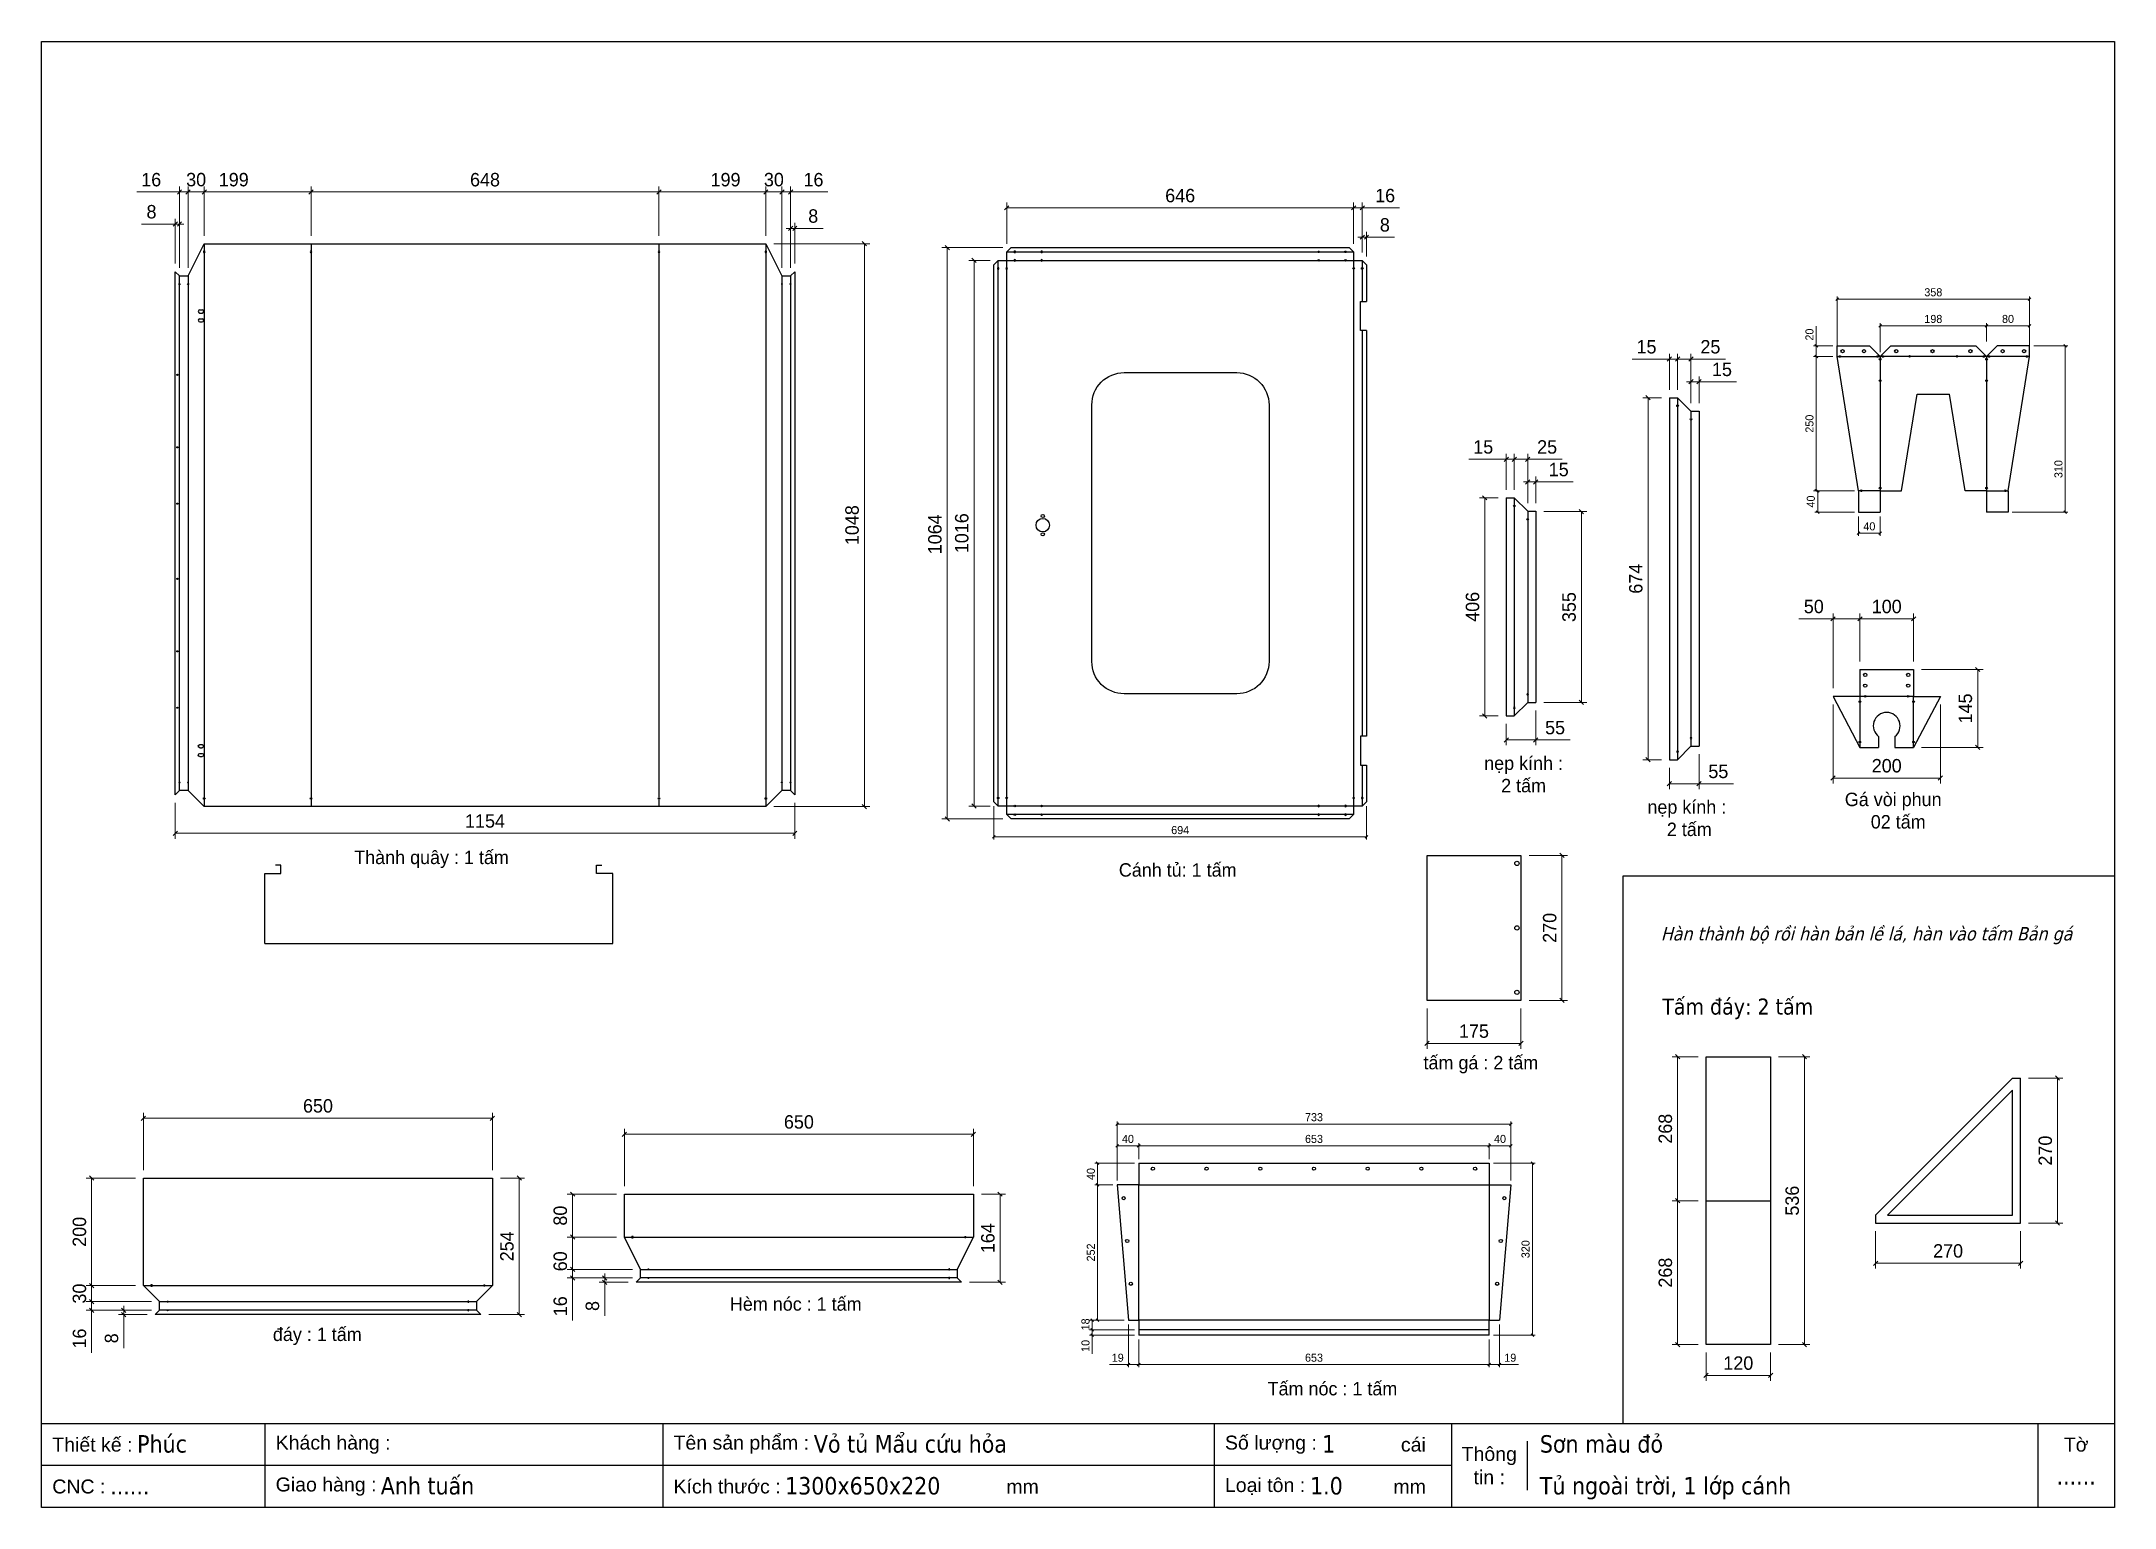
# Model space of a CAD drawing. Header units: millimetres. Extents: x 0 to 3861, y 0 to 2730.
import ezdxf
from ezdxf.enums import TextEntityAlignment as Align

# ---------------------------------------------------------------- set-up
doc = ezdxf.new("R2010")
doc.units = ezdxf.units.MM
doc.layers.add('CNC', color=7, linetype='Continuous')
doc.layers.add('DIM', color=253, linetype='Continuous')
doc.styles.add('Arial', font='arial.ttf')
doc.styles.add('Tahoma (Input Text)', font='tahoma.ttf')
doc.dimstyles.new('Dim-15', dxfattribs={"dimtxt": 15, "dimasz": 5, "dimexe": 5, "dimexo": 8, "dimgap": 5, "dimtad": 1, "dimdec": 0, "dimtxsty": 'Standard', "dimblk": 'OBLIQUE', "dimcen": 10, "dimclrd": 5, "dimclre": 5, "dimclrt": 3, "dimazin": 3, "dimtfac": 1, "dimtdec": 0, "dimtmove": 0, "dimatfit": 3, "dimldrblk": 'OBLIQUE', "dimlwd": 9, "dimlwe": 9})
doc.dimstyles.new('Dim-25', dxfattribs={"dimtxt": 25, "dimasz": 8, "dimexe": 10, "dimexo": 15, "dimgap": 10, "dimtad": 1, "dimdec": 0, "dimtxsty": 'Standard', "dimblk": 'OBLIQUE', "dimcen": 10, "dimclrd": 5, "dimclre": 5, "dimclrt": 3, "dimazin": 3, "dimtfac": 1, "dimtdec": 0, "dimtmove": 0, "dimatfit": 3, "dimldrblk": 'OBLIQUE', "dimlwd": 9, "dimlwe": 9})

msp = doc.modelspace()

# ---------------------------------------------------------------- texts
at = {"color": 2, "char_height": 25, "attachment_point": 5}
for s, insert, width in [('nẹp kính :\\P2 tấm', (2760.4, 1365), 775), ('nẹp kính :\\P 2 tấm', (3064.4, 1283.5), 775), ('Gá vòi phun\\P  02 tấm', (3448.8, 1297.6), 775), ('Thành quây : 1 tấm', (726.5, 1206.9), 774), ('Cánh tủ: 1 tấm', (2116.2, 1187.1), 774), ('tấm gá : 2 tấm', (2680.8, 824.7), 774), ('Hèm nóc : 1 tấm', (1404.8, 378.9), 774), (' đáy : 1 tấm', (509.1, 318.8), 774), ('Tấm nóc : 1 tấm', (2404.4, 221.2), 774)]:
    msp.add_mtext(s, dxfattribs=dict(at, insert=insert, width=width))
at = {"width": 921.674, "attachment_point": 5}
for s, insert, char_height in [('{\\fTahoma|b0|i1|c0|p34;Hàn thành bộ rồi hàn bản lề lá, hàn vào tấm Bản gá}', (3399.1, 1064.9), 25), ('{\\fTahoma|b0|i0|c0|p34;Tấm đáy: 2 tấm}', (3159.2, 928.6), 30)]:
    msp.add_mtext(s, dxfattribs=dict(at, insert=insert, char_height=char_height))

# ---------------------------------------------------------------- blocks, each defined once
blk = doc.blocks.new('*D1')
at = {"color": 0, "linetype": 'ByBlock', "lineweight": -2}
for p, q in [((506.1, 2453.8), (498.1, 2445.8)), ((1146.1, 2445.8), (1154.1, 2453.8))]:
    blk.add_line(p, q, dxfattribs=at)
at = {"layer": 'Defpoints', "color": 0, "transparency": 16777216}
for p in [(1150.1, 2449.8), (502.1, 2353.3), (1150.1, 2353.3)]:
    blk.add_point(p, dxfattribs=at)
at = {"layer": 'DIM', "color": 5, "lineweight": 9, "transparency": 16777216}
for p, q in [((502.1, 2368.3), (502.1, 2459.8)), ((502.1, 2449.8), (1150.1, 2449.8)), ((1150.1, 2368.3), (1150.1, 2459.8))]:
    blk.add_line(p, q, dxfattribs=at)
at = {"layer": 'DIM', "color": 3, "transparency": 16777216, "insert": (826.1, 2472.5), "char_height": 25, "attachment_point": 5}
blk.add_mtext('648', dxfattribs=at)
blk = doc.blocks.new('_Oblique')
at = {"color": 0, "linetype": 'ByBlock', "lineweight": -2}
blk.add_line((-0.5, -0.5), (0.5, 0.5), dxfattribs=at)
blk = doc.blocks.new('*D2')
at = {"color": 0, "linetype": 'ByBlock', "lineweight": -2}
for p, q in [((1154.1, 2453.8), (1146.1, 2445.8)), ((1345.1, 2445.8), (1353.1, 2453.8))]:
    blk.add_line(p, q, dxfattribs=at)
at = {"layer": 'Defpoints', "color": 0, "transparency": 16777216}
for p in [(1349.1, 2449.8), (1150.1, 2353.3), (1349.1, 2353.3)]:
    blk.add_point(p, dxfattribs=at)
at = {"layer": 'DIM', "color": 5, "lineweight": 9, "transparency": 16777216}
for p, q in [((1150.1, 2368.3), (1150.1, 2459.8)), ((1150.1, 2449.8), (1349.1, 2449.8)), ((1349.1, 2368.3), (1349.1, 2459.8))]:
    blk.add_line(p, q, dxfattribs=at)
at = {"layer": 'DIM', "color": 3, "transparency": 16777216, "insert": (1274.1, 2472.5), "char_height": 25, "attachment_point": 5}
blk.add_mtext('199', dxfattribs=at)
blk = doc.blocks.new('*D3')
at = {"color": 0, "linetype": 'ByBlock', "lineweight": -2}
for p, q in [((1353.1, 2453.8), (1345.1, 2445.8)), ((1375.1, 2445.8), (1383.1, 2453.8))]:
    blk.add_line(p, q, dxfattribs=at)
at = {"layer": 'Defpoints', "color": 0, "transparency": 16777216}
for p in [(1379.1, 2449.8), (1349.1, 2353.3), (1379.1, 2293.3)]:
    blk.add_point(p, dxfattribs=at)
at = {"layer": 'DIM', "color": 5, "lineweight": 9, "transparency": 16777216}
for p, q in [((1349.1, 2368.3), (1349.1, 2459.8)), ((1349.1, 2449.8), (1379.1, 2449.8)), ((1379.1, 2308.3), (1379.1, 2459.8))]:
    blk.add_line(p, q, dxfattribs=at)
at = {"layer": 'DIM', "color": 3, "transparency": 16777216, "insert": (1364.1, 2472.6), "char_height": 25, "attachment_point": 5}
blk.add_mtext('30', dxfattribs=at)
blk = doc.blocks.new('*D4')
at = {"color": 0, "linetype": 'ByBlock', "lineweight": -2}
for p, q in [((307.1, 2453.8), (299.1, 2445.8)), ((498.1, 2445.8), (506.1, 2453.8))]:
    blk.add_line(p, q, dxfattribs=at)
at = {"layer": 'Defpoints', "color": 0, "transparency": 16777216}
for p in [(303.1, 2449.8), (303.1, 2353.3), (502.1, 2353.3)]:
    blk.add_point(p, dxfattribs=at)
at = {"layer": 'DIM', "color": 5, "lineweight": 9, "transparency": 16777216}
for p, q in [((303.1, 2368.3), (303.1, 2459.8)), ((502.1, 2449.8), (303.1, 2449.8)), ((502.1, 2368.3), (502.1, 2459.8))]:
    blk.add_line(p, q, dxfattribs=at)
at = {"layer": 'DIM', "color": 3, "transparency": 16777216, "insert": (358.1, 2472.5), "char_height": 25, "attachment_point": 5}
blk.add_mtext('199', dxfattribs=at)
blk = doc.blocks.new('*D5')
at = {"color": 0, "linetype": 'ByBlock', "lineweight": -2}
for p, q in [((277.1, 2453.8), (269.1, 2445.8)), ((299.1, 2445.8), (307.1, 2453.8))]:
    blk.add_line(p, q, dxfattribs=at)
at = {"layer": 'Defpoints', "color": 0, "transparency": 16777216}
for p in [(273.1, 2449.8), (303.1, 2353.3), (273.1, 2293.3)]:
    blk.add_point(p, dxfattribs=at)
at = {"layer": 'DIM', "color": 5, "lineweight": 9, "transparency": 16777216}
for p, q in [((273.1, 2308.3), (273.1, 2459.8)), ((303.1, 2449.8), (273.1, 2449.8)), ((303.1, 2368.3), (303.1, 2459.8))]:
    blk.add_line(p, q, dxfattribs=at)
at = {"layer": 'DIM', "color": 3, "transparency": 16777216, "insert": (288.1, 2472.6), "char_height": 25, "attachment_point": 5}
blk.add_mtext('30', dxfattribs=at)
blk = doc.blocks.new('*D6')
at = {"color": 0, "linetype": 'ByBlock', "lineweight": -2}
for p, q in [((253.1, 1259.5), (245.1, 1251.5)), ((1399.1, 1251.5), (1407.1, 1259.5))]:
    blk.add_line(p, q, dxfattribs=at)
at = {"layer": 'Defpoints', "color": 0, "transparency": 16777216}
for p in [(249.1, 1327.3), (1403.1, 1327.3), (1403.1, 1255.5)]:
    blk.add_point(p, dxfattribs=at)
at = {"layer": 'DIM', "color": 5, "lineweight": 9, "transparency": 16777216}
for p, q in [((249.1, 1312.3), (249.1, 1245.5)), ((1403.1, 1312.3), (1403.1, 1245.5)), ((249.1, 1255.5), (1403.1, 1255.5))]:
    blk.add_line(p, q, dxfattribs=at)
at = {"layer": 'DIM', "color": 3, "transparency": 16777216, "insert": (826.1, 1278.3), "char_height": 25, "attachment_point": 5}
blk.add_mtext('1154', dxfattribs=at)
blk = doc.blocks.new('*D7')
at = {"color": 0, "linetype": 'ByBlock', "lineweight": -2}
for p, q in [((1375.1, 2445.8), (1383.1, 2453.8)), ((1399.1, 2453.8), (1391.1, 2445.8))]:
    blk.add_line(p, q, dxfattribs=at)
at = {"layer": 'Defpoints', "color": 0, "transparency": 16777216}
for p in [(1395.1, 2449.8), (1379.1, 2293.3), (1395.1, 2293.3)]:
    blk.add_point(p, dxfattribs=at)
at = {"layer": 'DIM', "color": 5, "lineweight": 9, "transparency": 16777216}
for p, q in [((1379.1, 2449.8), (1371.1, 2449.8)), ((1379.1, 2308.3), (1379.1, 2459.8)), ((1379.1, 2449.8), (1395.1, 2449.8)), ((1395.1, 2308.3), (1395.1, 2459.8)), ((1395.1, 2449.8), (1464.6, 2449.8))]:
    blk.add_line(p, q, dxfattribs=at)
at = {"layer": 'DIM', "color": 3, "transparency": 16777216, "insert": (1437.8, 2472.5), "char_height": 25, "attachment_point": 5}
blk.add_mtext('16', dxfattribs=at)
blk = doc.blocks.new('*D8')
at = {"color": 0, "linetype": 'ByBlock', "lineweight": -2}
for p, q in [((1391.1, 2378), (1399.1, 2386)), ((1407.1, 2386), (1399.1, 2378))]:
    blk.add_line(p, q, dxfattribs=at)
at = {"layer": 'Defpoints', "color": 0, "transparency": 16777216}
for p in [(1403.1, 2382), (1395.1, 2293.3), (1403.1, 2301.3)]:
    blk.add_point(p, dxfattribs=at)
at = {"layer": 'DIM', "color": 5, "lineweight": 9, "transparency": 16777216}
for p, q in [((1395.1, 2382), (1387.1, 2382)), ((1395.1, 2308.3), (1395.1, 2392)), ((1395.1, 2382), (1403.1, 2382)), ((1403.1, 2316.3), (1403.1, 2392)), ((1403.1, 2382), (1455.6, 2382))]:
    blk.add_line(p, q, dxfattribs=at)
at = {"layer": 'DIM', "color": 3, "transparency": 16777216, "insert": (1437.4, 2404.8), "char_height": 25, "attachment_point": 5}
blk.add_mtext('8', dxfattribs=at)
blk = doc.blocks.new('*D9')
at = {"color": 0, "linetype": 'ByBlock', "lineweight": -2}
for p, q in [((253.1, 2445.8), (261.1, 2453.8)), ((277.1, 2453.8), (269.1, 2445.8))]:
    blk.add_line(p, q, dxfattribs=at)
at = {"layer": 'Defpoints', "color": 0, "transparency": 16777216}
for p in [(257.1, 2449.8), (257.1, 2293.3), (273.1, 2293.3)]:
    blk.add_point(p, dxfattribs=at)
at = {"layer": 'DIM', "color": 5, "lineweight": 9, "transparency": 16777216}
for p, q in [((257.1, 2449.8), (177.7, 2449.8)), ((257.1, 2308.3), (257.1, 2459.8)), ((273.1, 2449.8), (257.1, 2449.8)), ((273.1, 2308.3), (273.1, 2459.8)), ((273.1, 2449.8), (281.1, 2449.8))]:
    blk.add_line(p, q, dxfattribs=at)
at = {"layer": 'DIM', "color": 3, "transparency": 16777216, "insert": (204.4, 2472.5), "char_height": 25, "attachment_point": 5}
blk.add_mtext('16', dxfattribs=at)
blk = doc.blocks.new('*D10')
at = {"color": 0, "linetype": 'ByBlock', "lineweight": -2}
for p, q in [((245.1, 2386), (253.1, 2394)), ((261.1, 2394), (253.1, 2386))]:
    blk.add_line(p, q, dxfattribs=at)
at = {"layer": 'Defpoints', "color": 0, "transparency": 16777216}
for p in [(249.1, 2390), (249.1, 2301.3), (257.1, 2293.3)]:
    blk.add_point(p, dxfattribs=at)
at = {"layer": 'DIM', "color": 5, "lineweight": 9, "transparency": 16777216}
for p, q in [((249.1, 2316.3), (249.1, 2400)), ((257.1, 2308.3), (257.1, 2400)), ((249.1, 2390), (186.6, 2390)), ((257.1, 2390), (249.1, 2390)), ((257.1, 2390), (265.1, 2390))]:
    blk.add_line(p, q, dxfattribs=at)
at = {"layer": 'DIM', "color": 3, "transparency": 16777216, "insert": (204.9, 2412.8), "char_height": 25, "attachment_point": 5}
blk.add_mtext('8', dxfattribs=at)
blk = doc.blocks.new('*D11')
at = {"color": 0, "linetype": 'ByBlock', "lineweight": -2}
for p, q in [((1536.6, 2349.3), (1528.6, 2357.3)), ((1528.6, 1309.3), (1536.6, 1301.3))]:
    blk.add_line(p, q, dxfattribs=at)
at = {"layer": 'Defpoints', "color": 0, "transparency": 16777216}
for p in [(1349.1, 2353.3), (1349.1, 1305.3), (1532.6, 1305.3)]:
    blk.add_point(p, dxfattribs=at)
at = {"layer": 'DIM', "color": 5, "lineweight": 9, "transparency": 16777216}
for p, q in [((1364.1, 2353.3), (1542.6, 2353.3)), ((1532.6, 2353.3), (1532.6, 1305.3)), ((1364.1, 1305.3), (1542.6, 1305.3))]:
    blk.add_line(p, q, dxfattribs=at)
at = {"layer": 'DIM', "color": 3, "transparency": 16777216, "insert": (1509.8, 1829.3), "char_height": 25, "attachment_point": 5, "rotation": 90}
blk.add_mtext('1048', dxfattribs=at)
blk = doc.blocks.new('f3daunguoc')
at = {"layer": 'CNC', "color": 2, "lineweight": -3}
blk.add_circle((0, 0), 1.5, dxfattribs=at)
blk = doc.blocks.new('f2dauxuoi')
at = {"layer": 'CNC', "color": 2, "lineweight": -3}
blk.add_circle((0, 0), 1, dxfattribs=at)
blk = doc.blocks.new('*D12')
at = {"color": 0, "linetype": 'ByBlock', "lineweight": -2}
for p, q in [((97.5, 609.4), (89.5, 617.4)), ((89.5, 417.4), (97.5, 409.4))]:
    blk.add_line(p, q, dxfattribs=at)
at = {"layer": 'Defpoints', "color": 0, "transparency": 16777216}
for p in [(190, 613.4), (93.5, 413.4), (190, 413.4)]:
    blk.add_point(p, dxfattribs=at)
at = {"layer": 'DIM', "color": 5, "lineweight": 9, "transparency": 16777216}
for p, q in [((175, 613.4), (83.5, 613.4)), ((93.5, 613.4), (93.5, 413.4)), ((175, 413.4), (83.5, 413.4))]:
    blk.add_line(p, q, dxfattribs=at)
at = {"layer": 'DIM', "color": 3, "transparency": 16777216, "insert": (70.8, 513.4), "char_height": 25, "attachment_point": 5, "rotation": 90}
blk.add_mtext('200', dxfattribs=at)
blk = doc.blocks.new('*D13')
at = {"color": 0, "linetype": 'ByBlock', "lineweight": -2}
for p, q in [((97.5, 409.4), (89.5, 417.4)), ((89.5, 387.4), (97.5, 379.4))]:
    blk.add_line(p, q, dxfattribs=at)
at = {"layer": 'Defpoints', "color": 0, "transparency": 16777216}
for p in [(190, 413.4), (93.5, 383.4), (220, 383.4)]:
    blk.add_point(p, dxfattribs=at)
at = {"layer": 'DIM', "color": 5, "lineweight": 9, "transparency": 16777216}
for p, q in [((175, 413.4), (83.5, 413.4)), ((93.5, 413.4), (93.5, 383.4)), ((205, 383.4), (83.5, 383.4))]:
    blk.add_line(p, q, dxfattribs=at)
at = {"layer": 'DIM', "color": 3, "transparency": 16777216, "insert": (70.8, 398.4), "char_height": 25, "attachment_point": 5, "rotation": 90}
blk.add_mtext('30', dxfattribs=at)
blk = doc.blocks.new('*D14')
at = {"color": 0, "linetype": 'ByBlock', "lineweight": -2}
for p, q in [((893.8, 609.4), (885.8, 617.4)), ((885.8, 363.4), (893.8, 355.4))]:
    blk.add_line(p, q, dxfattribs=at)
at = {"layer": 'Defpoints', "color": 0, "transparency": 16777216}
for p in [(840, 613.4), (889.8, 613.4), (818, 359.4)]:
    blk.add_point(p, dxfattribs=at)
at = {"layer": 'DIM', "color": 5, "lineweight": 9, "transparency": 16777216}
for p, q in [((855, 613.4), (899.8, 613.4)), ((889.8, 359.4), (889.8, 613.4)), ((833, 359.4), (899.8, 359.4))]:
    blk.add_line(p, q, dxfattribs=at)
at = {"layer": 'DIM', "color": 3, "transparency": 16777216, "insert": (867, 486.4), "char_height": 25, "attachment_point": 5, "rotation": 90}
blk.add_mtext('254', dxfattribs=at)
blk = doc.blocks.new('*D15')
at = {"color": 0, "linetype": 'ByBlock', "lineweight": -2}
for p, q in [((89.5, 387.4), (97.5, 379.4)), ((97.5, 363.4), (89.5, 371.4))]:
    blk.add_line(p, q, dxfattribs=at)
at = {"layer": 'Defpoints', "color": 0, "transparency": 16777216}
for p in [(93.5, 367.4), (220, 383.4), (220, 367.4)]:
    blk.add_point(p, dxfattribs=at)
at = {"layer": 'DIM', "color": 5, "lineweight": 9, "transparency": 16777216}
for p, q in [((93.5, 383.4), (93.5, 391.4)), ((205, 383.4), (83.5, 383.4)), ((205, 367.4), (83.5, 367.4)), ((93.5, 383.4), (93.5, 367.4)), ((93.5, 367.4), (93.5, 287.9))]:
    blk.add_line(p, q, dxfattribs=at)
at = {"layer": 'DIM', "color": 3, "transparency": 16777216, "insert": (70.8, 314.7), "char_height": 25, "attachment_point": 5, "rotation": 90}
blk.add_mtext('16', dxfattribs=at)
blk = doc.blocks.new('*D16')
at = {"color": 0, "linetype": 'ByBlock', "lineweight": -2}
for p, q in [((149.3, 371.4), (157.3, 363.4)), ((157.3, 355.4), (149.3, 363.4))]:
    blk.add_line(p, q, dxfattribs=at)
at = {"layer": 'Defpoints', "color": 0, "transparency": 16777216}
for p in [(153.3, 359.4), (212, 359.4), (220, 367.4)]:
    blk.add_point(p, dxfattribs=at)
at = {"layer": 'DIM', "color": 5, "lineweight": 9, "transparency": 16777216}
for p, q in [((205, 367.4), (143.3, 367.4)), ((197, 359.4), (143.3, 359.4)), ((153.3, 367.4), (153.3, 375.4)), ((153.3, 367.4), (153.3, 359.4)), ((153.3, 359.4), (153.3, 296.9))]:
    blk.add_line(p, q, dxfattribs=at)
at = {"layer": 'DIM', "color": 3, "transparency": 16777216, "insert": (130.5, 315.1), "char_height": 25, "attachment_point": 5, "rotation": 90}
blk.add_mtext('8', dxfattribs=at)
blk = doc.blocks.new('*D17')
at = {"color": 0, "linetype": 'ByBlock', "lineweight": -2}
for p, q in [((194, 729), (186, 721)), ((836, 721), (844, 729))]:
    blk.add_line(p, q, dxfattribs=at)
at = {"layer": 'Defpoints', "color": 0, "transparency": 16777216}
for p in [(840, 725), (190, 613.4), (840, 613.4)]:
    blk.add_point(p, dxfattribs=at)
at = {"layer": 'DIM', "color": 5, "lineweight": 9, "transparency": 16777216}
for p, q in [((190, 628.4), (190, 735)), ((840, 628.4), (840, 735)), ((190, 725), (840, 725))]:
    blk.add_line(p, q, dxfattribs=at)
at = {"layer": 'DIM', "color": 3, "transparency": 16777216, "insert": (515, 747.8), "char_height": 25, "attachment_point": 5}
blk.add_mtext('650', dxfattribs=at)
blk = doc.blocks.new('*D18')
at = {"color": 0, "linetype": 'ByBlock', "lineweight": -2}
for p, q in [((2835.9, 1210.4), (2827.9, 1218.4)), ((2827.9, 948.4), (2835.9, 940.4))]:
    blk.add_line(p, q, dxfattribs=at)
at = {"layer": 'Defpoints', "color": 0, "transparency": 16777216}
for p in [(2755.5, 1214.4), (2755.5, 944.4), (2831.9, 944.4)]:
    blk.add_point(p, dxfattribs=at)
at = {"layer": 'DIM', "color": 5, "lineweight": 9, "transparency": 16777216}
for p, q in [((2770.5, 1214.4), (2841.9, 1214.4)), ((2831.9, 1214.4), (2831.9, 944.4)), ((2770.5, 944.4), (2841.9, 944.4))]:
    blk.add_line(p, q, dxfattribs=at)
at = {"layer": 'DIM', "color": 3, "transparency": 16777216, "insert": (2809.1, 1079.4), "char_height": 25, "attachment_point": 5, "rotation": 90}
blk.add_mtext('270', dxfattribs=at)
blk = doc.blocks.new('*D19')
at = {"color": 0, "linetype": 'ByBlock', "lineweight": -2}
for p, q in [((2584.5, 868.2), (2576.5, 860.2)), ((2751.5, 860.2), (2759.5, 868.2))]:
    blk.add_line(p, q, dxfattribs=at)
at = {"layer": 'Defpoints', "color": 0, "transparency": 16777216}
for p in [(2580.5, 944.4), (2755.5, 944.4), (2755.5, 864.2)]:
    blk.add_point(p, dxfattribs=at)
at = {"layer": 'DIM', "color": 5, "lineweight": 9, "transparency": 16777216}
for p, q in [((2580.5, 929.4), (2580.5, 854.2)), ((2755.5, 929.4), (2755.5, 854.2)), ((2580.5, 864.2), (2755.5, 864.2))]:
    blk.add_line(p, q, dxfattribs=at)
at = {"layer": 'DIM', "color": 3, "transparency": 16777216, "insert": (2668, 887), "char_height": 25, "attachment_point": 5}
blk.add_mtext('175', dxfattribs=at)
blk = doc.blocks.new('ovan6x10')
at = {"color": 2}
for p, q in [((3, 6), (7, 6)), ((3, 0), (7, 0))]:
    blk.add_line(p, q, dxfattribs=at)
for centre, start, end in [((3, 3), 90, 270), ((7, 3), 270, 90)]:
    blk.add_arc(centre, 3, start, end, dxfattribs=at)
blk = doc.blocks.new('*D20')
at = {"color": 0, "linetype": 'ByBlock', "lineweight": -2}
for p, q in [((993.2, 579.5), (985.2, 587.5)), ((985.2, 507.5), (993.2, 499.5))]:
    blk.add_line(p, q, dxfattribs=at)
at = {"layer": 'Defpoints', "color": 0, "transparency": 16777216}
for p in [(1085.7, 583.5), (989.2, 503.5), (1085.7, 503.5)]:
    blk.add_point(p, dxfattribs=at)
at = {"layer": 'DIM', "color": 5, "lineweight": 9, "transparency": 16777216}
for p, q in [((1070.7, 583.5), (979.2, 583.5)), ((989.2, 583.5), (989.2, 503.5)), ((1070.7, 503.5), (979.2, 503.5))]:
    blk.add_line(p, q, dxfattribs=at)
at = {"layer": 'DIM', "color": 3, "transparency": 16777216, "insert": (966.4, 543.5), "char_height": 25, "attachment_point": 5, "rotation": 90}
blk.add_mtext('80', dxfattribs=at)
blk = doc.blocks.new('*D21')
at = {"color": 0, "linetype": 'ByBlock', "lineweight": -2}
for p, q in [((993.2, 499.5), (985.2, 507.5)), ((985.2, 447.5), (993.2, 439.5))]:
    blk.add_line(p, q, dxfattribs=at)
at = {"layer": 'Defpoints', "color": 0, "transparency": 16777216}
for p in [(1085.7, 503.5), (989.2, 443.5), (1115.7, 443.5)]:
    blk.add_point(p, dxfattribs=at)
at = {"layer": 'DIM', "color": 5, "lineweight": 9, "transparency": 16777216}
for p, q in [((1070.7, 503.5), (979.2, 503.5)), ((989.2, 503.5), (989.2, 443.5)), ((1100.7, 443.5), (979.2, 443.5))]:
    blk.add_line(p, q, dxfattribs=at)
at = {"layer": 'DIM', "color": 3, "transparency": 16777216, "insert": (966.4, 458.5), "char_height": 25, "attachment_point": 5, "rotation": 90}
blk.add_mtext('60', dxfattribs=at)
blk = doc.blocks.new('*D22')
at = {"color": 0, "linetype": 'ByBlock', "lineweight": -2}
for p, q in [((1789.5, 579.5), (1781.5, 587.5)), ((1781.5, 423.5), (1789.5, 415.5))]:
    blk.add_line(p, q, dxfattribs=at)
at = {"layer": 'Defpoints', "color": 0, "transparency": 16777216}
for p in [(1735.7, 583.5), (1785.5, 583.5), (1713.7, 419.5)]:
    blk.add_point(p, dxfattribs=at)
at = {"layer": 'DIM', "color": 5, "lineweight": 9, "transparency": 16777216}
for p, q in [((1750.7, 583.5), (1795.5, 583.5)), ((1785.5, 419.5), (1785.5, 583.5)), ((1728.7, 419.5), (1795.5, 419.5))]:
    blk.add_line(p, q, dxfattribs=at)
at = {"layer": 'DIM', "color": 3, "transparency": 16777216, "insert": (1762.7, 501.5), "char_height": 25, "attachment_point": 5, "rotation": 90}
blk.add_mtext('164', dxfattribs=at)
blk = doc.blocks.new('*D23')
at = {"color": 0, "linetype": 'ByBlock', "lineweight": -2}
for p, q in [((985.2, 447.5), (993.2, 439.5)), ((993.2, 423.5), (985.2, 431.5))]:
    blk.add_line(p, q, dxfattribs=at)
at = {"layer": 'Defpoints', "color": 0, "transparency": 16777216}
for p in [(989.2, 427.5), (1115.7, 443.5), (1115.7, 427.5)]:
    blk.add_point(p, dxfattribs=at)
at = {"layer": 'DIM', "color": 5, "lineweight": 9, "transparency": 16777216}
for p, q in [((1100.7, 443.5), (979.2, 443.5)), ((1100.7, 427.5), (979.2, 427.5)), ((989.2, 443.5), (989.2, 451.5)), ((989.2, 443.5), (989.2, 427.5)), ((989.2, 427.5), (989.2, 348.1))]:
    blk.add_line(p, q, dxfattribs=at)
at = {"layer": 'DIM', "color": 3, "transparency": 16777216, "insert": (966.4, 374.8), "char_height": 25, "attachment_point": 5, "rotation": 90}
blk.add_mtext('16', dxfattribs=at)
blk = doc.blocks.new('*D24')
at = {"color": 0, "linetype": 'ByBlock', "lineweight": -2}
for p, q in [((1045, 431.5), (1053, 423.5)), ((1053, 415.5), (1045, 423.5))]:
    blk.add_line(p, q, dxfattribs=at)
at = {"layer": 'Defpoints', "color": 0, "transparency": 16777216}
for p in [(1115.7, 427.5), (1049, 419.5), (1107.7, 419.5)]:
    blk.add_point(p, dxfattribs=at)
at = {"layer": 'DIM', "color": 5, "lineweight": 9, "transparency": 16777216}
for p, q in [((1100.7, 427.5), (1039, 427.5)), ((1049, 427.5), (1049, 435.5)), ((1049, 427.5), (1049, 419.5)), ((1092.7, 419.5), (1039, 419.5)), ((1049, 419.5), (1049, 357))]:
    blk.add_line(p, q, dxfattribs=at)
at = {"layer": 'DIM', "color": 3, "transparency": 16777216, "insert": (1026.2, 375.3), "char_height": 25, "attachment_point": 5, "rotation": 90}
blk.add_mtext('8', dxfattribs=at)
blk = doc.blocks.new('*D25')
at = {"color": 0, "linetype": 'ByBlock', "lineweight": -2}
for p, q in [((1089.7, 699.2), (1081.7, 691.2)), ((1731.7, 691.2), (1739.7, 699.2))]:
    blk.add_line(p, q, dxfattribs=at)
at = {"layer": 'Defpoints', "color": 0, "transparency": 16777216}
for p in [(1735.7, 695.2), (1085.7, 583.5), (1735.7, 583.5)]:
    blk.add_point(p, dxfattribs=at)
at = {"layer": 'DIM', "color": 5, "lineweight": 9, "transparency": 16777216}
for p, q in [((1085.7, 598.5), (1085.7, 705.2)), ((1085.7, 695.2), (1735.7, 695.2)), ((1735.7, 598.5), (1735.7, 705.2))]:
    blk.add_line(p, q, dxfattribs=at)
at = {"layer": 'DIM', "color": 3, "transparency": 16777216, "insert": (1410.7, 717.9), "char_height": 25, "attachment_point": 5}
blk.add_mtext('650', dxfattribs=at)
blk = doc.blocks.new('*D26')
at = {"color": 0, "linetype": 'ByBlock', "lineweight": -2}
for p, q in [((2046, 268.8), (2041, 263.8)), ((2694, 263.8), (2699, 268.8))]:
    blk.add_line(p, q, dxfattribs=at)
at = {"layer": 'Defpoints', "color": 0, "transparency": 16777216}
for p in [(2043.5, 321), (2696.5, 321), (2696.5, 266.3)]:
    blk.add_point(p, dxfattribs=at)
at = {"layer": 'DIM', "color": 5, "lineweight": 9, "transparency": 16777216}
for p, q in [((2043.5, 313), (2043.5, 261.3)), ((2696.5, 313), (2696.5, 261.3)), ((2043.5, 266.3), (2696.5, 266.3))]:
    blk.add_line(p, q, dxfattribs=at)
at = {"layer": 'DIM', "color": 3, "transparency": 16777216, "insert": (2370, 278.9), "char_height": 15, "attachment_point": 5}
blk.add_mtext('653', dxfattribs=at)
blk = doc.blocks.new('*D27')
at = {"color": 0, "linetype": 'ByBlock', "lineweight": -2}
for p, q in [((2699, 268.8), (2694, 263.8)), ((2713, 263.8), (2718, 268.8))]:
    blk.add_line(p, q, dxfattribs=at)
at = {"layer": 'Defpoints', "color": 0, "transparency": 16777216}
for p in [(2715.5, 349), (2696.5, 321), (2715.5, 266.3)]:
    blk.add_point(p, dxfattribs=at)
at = {"layer": 'DIM', "color": 5, "lineweight": 9, "transparency": 16777216}
for p, q in [((2696.5, 313), (2696.5, 261.3)), ((2715.5, 341), (2715.5, 261.3)), ((2696.5, 266.3), (2715.5, 266.3)), ((2715.5, 266.3), (2750.6, 266.3))]:
    blk.add_line(p, q, dxfattribs=at)
at = {"layer": 'DIM', "color": 3, "transparency": 16777216, "insert": (2735.6, 278.9), "char_height": 15, "attachment_point": 5}
blk.add_mtext('19', dxfattribs=at)
blk = doc.blocks.new('*D28')
at = {"color": 0, "linetype": 'ByBlock', "lineweight": -2}
for p, q in [((2027, 268.8), (2022, 263.8)), ((2041, 263.8), (2046, 268.8))]:
    blk.add_line(p, q, dxfattribs=at)
at = {"layer": 'Defpoints', "color": 0, "transparency": 16777216}
for p in [(2024.5, 349), (2043.5, 321), (2024.5, 266.3)]:
    blk.add_point(p, dxfattribs=at)
at = {"layer": 'DIM', "color": 5, "lineweight": 9, "transparency": 16777216}
for p, q in [((2024.5, 341), (2024.5, 261.3)), ((2043.5, 313), (2043.5, 261.3)), ((2024.5, 266.3), (1989.4, 266.3)), ((2043.5, 266.3), (2024.5, 266.3))]:
    blk.add_line(p, q, dxfattribs=at)
at = {"layer": 'DIM', "color": 3, "transparency": 16777216, "insert": (2004.5, 278.9), "char_height": 15, "attachment_point": 5}
blk.add_mtext('19', dxfattribs=at)
blk = doc.blocks.new('*D29')
at = {"color": 0, "linetype": 'ByBlock', "lineweight": -2}
for p, q in [((2779.3, 638.5), (2774.3, 643.5)), ((2774.3, 323.5), (2779.3, 318.5))]:
    blk.add_line(p, q, dxfattribs=at)
at = {"layer": 'Defpoints', "color": 0, "transparency": 16777216}
for p in [(2696.5, 641), (2696.5, 321), (2776.8, 321)]:
    blk.add_point(p, dxfattribs=at)
at = {"layer": 'DIM', "color": 5, "lineweight": 9, "transparency": 16777216}
for p, q in [((2704.5, 641), (2781.8, 641)), ((2776.8, 641), (2776.8, 321)), ((2704.5, 321), (2781.8, 321))]:
    blk.add_line(p, q, dxfattribs=at)
at = {"layer": 'DIM', "color": 3, "transparency": 16777216, "insert": (2764.1, 481), "char_height": 15, "attachment_point": 5, "rotation": 90}
blk.add_mtext('320', dxfattribs=at)
blk = doc.blocks.new('*D30')
at = {"color": 0, "linetype": 'ByBlock', "lineweight": -2}
for p, q in [((1969.6, 638.5), (1964.6, 643.5)), ((1964.6, 603.5), (1969.6, 598.5))]:
    blk.add_line(p, q, dxfattribs=at)
at = {"layer": 'Defpoints', "color": 0, "transparency": 16777216}
for p in [(2043.5, 641), (1967.1, 601), (2003.5, 601)]:
    blk.add_point(p, dxfattribs=at)
at = {"layer": 'DIM', "color": 5, "lineweight": 9, "transparency": 16777216}
for p, q in [((2035.5, 641), (1962.1, 641)), ((1967.1, 641), (1967.1, 601)), ((1995.5, 601), (1962.1, 601))]:
    blk.add_line(p, q, dxfattribs=at)
at = {"layer": 'DIM', "color": 3, "transparency": 16777216, "insert": (1954.5, 621), "char_height": 15, "attachment_point": 5, "rotation": 90}
blk.add_mtext('40', dxfattribs=at)
blk = doc.blocks.new('*D31')
at = {"color": 0, "linetype": 'ByBlock', "lineweight": -2}
for p, q in [((1969.6, 598.5), (1964.6, 603.5)), ((1964.6, 351.5), (1969.6, 346.5))]:
    blk.add_line(p, q, dxfattribs=at)
at = {"layer": 'Defpoints', "color": 0, "transparency": 16777216}
for p in [(2003.5, 601), (1967.1, 349), (2024.5, 349)]:
    blk.add_point(p, dxfattribs=at)
at = {"layer": 'DIM', "color": 5, "lineweight": 9, "transparency": 16777216}
for p, q in [((1995.5, 601), (1962.1, 601)), ((1967.1, 601), (1967.1, 349)), ((2016.5, 349), (1962.1, 349))]:
    blk.add_line(p, q, dxfattribs=at)
at = {"layer": 'DIM', "color": 3, "transparency": 16777216, "insert": (1954.5, 475), "char_height": 15, "attachment_point": 5, "rotation": 90}
blk.add_mtext('252', dxfattribs=at)
blk = doc.blocks.new('*D32')
at = {"color": 0, "linetype": 'ByBlock', "lineweight": -2}
for p, q in [((1959.6, 346.5), (1954.6, 351.5)), ((1954.6, 333.5), (1959.6, 328.5))]:
    blk.add_line(p, q, dxfattribs=at)
at = {"layer": 'Defpoints', "color": 0, "transparency": 16777216}
for p in [(2024.5, 349), (1957.1, 331), (2043.5, 331)]:
    blk.add_point(p, dxfattribs=at)
at = {"layer": 'DIM', "color": 5, "lineweight": 9, "transparency": 16777216}
for p, q in [((2016.5, 349), (1952.1, 349)), ((1957.1, 349), (1957.1, 331)), ((2035.5, 331), (1952.1, 331))]:
    blk.add_line(p, q, dxfattribs=at)
at = {"layer": 'DIM', "color": 3, "transparency": 16777216, "insert": (1944.5, 341), "char_height": 15, "attachment_point": 5, "rotation": 90}
blk.add_mtext('18', dxfattribs=at)
blk = doc.blocks.new('*D33')
at = {"color": 0, "linetype": 'ByBlock', "lineweight": -2}
for p, q in [((1959.6, 328.5), (1954.6, 333.5)), ((1954.6, 323.5), (1959.6, 318.5))]:
    blk.add_line(p, q, dxfattribs=at)
at = {"layer": 'Defpoints', "color": 0, "transparency": 16777216}
for p in [(1957.1, 321), (2043.5, 331), (2043.5, 321)]:
    blk.add_point(p, dxfattribs=at)
at = {"layer": 'DIM', "color": 5, "lineweight": 9, "transparency": 16777216}
for p, q in [((2035.5, 331), (1952.1, 331)), ((2035.5, 321), (1952.1, 321)), ((1957.1, 331), (1957.1, 321)), ((1957.1, 321), (1957.1, 285.9))]:
    blk.add_line(p, q, dxfattribs=at)
at = {"layer": 'DIM', "color": 3, "transparency": 16777216, "insert": (1944.5, 301), "char_height": 15, "attachment_point": 5, "rotation": 90}
blk.add_mtext('10', dxfattribs=at)
blk = doc.blocks.new('*D34')
at = {"color": 0, "linetype": 'ByBlock', "lineweight": -2}
for p, q in [((2006, 676.2), (2001, 671.2)), ((2041, 671.2), (2046, 676.2))]:
    blk.add_line(p, q, dxfattribs=at)
at = {"layer": 'Defpoints', "color": 0, "transparency": 16777216}
for p in [(2043.5, 673.7), (2043.5, 641), (2003.5, 601)]:
    blk.add_point(p, dxfattribs=at)
at = {"layer": 'DIM', "color": 5, "lineweight": 9, "transparency": 16777216}
for p, q in [((2003.5, 609), (2003.5, 678.7)), ((2003.5, 673.7), (2043.5, 673.7)), ((2043.5, 649), (2043.5, 678.7))]:
    blk.add_line(p, q, dxfattribs=at)
at = {"layer": 'DIM', "color": 3, "transparency": 16777216, "insert": (2023.5, 686.3), "char_height": 15, "attachment_point": 5}
blk.add_mtext('40', dxfattribs=at)
blk = doc.blocks.new('*D35')
at = {"color": 0, "linetype": 'ByBlock', "lineweight": -2}
for p, q in [((2046, 676.2), (2041, 671.2)), ((2694, 671.2), (2699, 676.2))]:
    blk.add_line(p, q, dxfattribs=at)
at = {"layer": 'Defpoints', "color": 0, "transparency": 16777216}
for p in [(2696.5, 673.7), (2043.5, 641), (2696.5, 641)]:
    blk.add_point(p, dxfattribs=at)
at = {"layer": 'DIM', "color": 5, "lineweight": 9, "transparency": 16777216}
for p, q in [((2043.5, 649), (2043.5, 678.7)), ((2043.5, 673.7), (2696.5, 673.7)), ((2696.5, 649), (2696.5, 678.7))]:
    blk.add_line(p, q, dxfattribs=at)
at = {"layer": 'DIM', "color": 3, "transparency": 16777216, "insert": (2370, 686.3), "char_height": 15, "attachment_point": 5}
blk.add_mtext('653', dxfattribs=at)
blk = doc.blocks.new('*D36')
at = {"color": 0, "linetype": 'ByBlock', "lineweight": -2}
for p, q in [((2699, 676.2), (2694, 671.2)), ((2734, 671.2), (2739, 676.2))]:
    blk.add_line(p, q, dxfattribs=at)
at = {"layer": 'Defpoints', "color": 0, "transparency": 16777216}
for p in [(2736.5, 673.7), (2696.5, 641), (2736.5, 601)]:
    blk.add_point(p, dxfattribs=at)
at = {"layer": 'DIM', "color": 5, "lineweight": 9, "transparency": 16777216}
for p, q in [((2696.5, 649), (2696.5, 678.7)), ((2696.5, 673.7), (2736.5, 673.7)), ((2736.5, 609), (2736.5, 678.7))]:
    blk.add_line(p, q, dxfattribs=at)
at = {"layer": 'DIM', "color": 3, "transparency": 16777216, "insert": (2716.5, 686.3), "char_height": 15, "attachment_point": 5}
blk.add_mtext('40', dxfattribs=at)
blk = doc.blocks.new('*D37')
at = {"color": 0, "linetype": 'ByBlock', "lineweight": -2}
for p, q in [((2006, 716.6), (2001, 711.6)), ((2734, 711.6), (2739, 716.6))]:
    blk.add_line(p, q, dxfattribs=at)
at = {"layer": 'Defpoints', "color": 0, "transparency": 16777216}
for p in [(2003.5, 714.1), (2003.5, 601), (2736.5, 601)]:
    blk.add_point(p, dxfattribs=at)
at = {"layer": 'DIM', "color": 5, "lineweight": 9, "transparency": 16777216}
for p, q in [((2003.5, 609), (2003.5, 719.1)), ((2736.5, 714.1), (2003.5, 714.1)), ((2736.5, 609), (2736.5, 719.1))]:
    blk.add_line(p, q, dxfattribs=at)
at = {"layer": 'DIM', "color": 3, "transparency": 16777216, "insert": (2370, 726.8), "char_height": 15, "attachment_point": 5}
blk.add_mtext('733', dxfattribs=at)
blk = doc.blocks.new('*D38')
at = {"color": 0, "linetype": 'ByBlock', "lineweight": -2}
for p, q in [((1776.3, 1251.2), (1771.3, 1246.2)), ((2465.3, 1246.2), (2470.3, 1251.2))]:
    blk.add_line(p, q, dxfattribs=at)
at = {"layer": 'Defpoints', "color": 0, "transparency": 16777216}
for p in [(1773.8, 1314.3), (2467.8, 1314.3), (2467.8, 1248.7)]:
    blk.add_point(p, dxfattribs=at)
at = {"layer": 'DIM', "color": 5, "lineweight": 9, "transparency": 16777216}
for p, q in [((1773.8, 1306.3), (1773.8, 1243.7)), ((2467.8, 1306.3), (2467.8, 1243.7)), ((1773.8, 1248.7), (2467.8, 1248.7))]:
    blk.add_line(p, q, dxfattribs=at)
at = {"layer": 'DIM', "color": 3, "transparency": 16777216, "insert": (2120.8, 1261.4), "char_height": 15, "attachment_point": 5}
blk.add_mtext('694', dxfattribs=at)
blk = doc.blocks.new('*D39')
at = {"color": 0, "linetype": 'ByBlock', "lineweight": -2}
for p, q in [((2455.8, 2361.6), (2463.8, 2369.6)), ((2471.8, 2369.6), (2463.8, 2361.6))]:
    blk.add_line(p, q, dxfattribs=at)
at = {"layer": 'Defpoints', "color": 0, "transparency": 16777216}
for p in [(2467.8, 2365.6), (2459.8, 2322.3), (2467.8, 2314.3)]:
    blk.add_point(p, dxfattribs=at)
at = {"layer": 'DIM', "color": 5, "lineweight": 9, "transparency": 16777216}
for p, q in [((2459.8, 2365.6), (2451.8, 2365.6)), ((2459.8, 2337.3), (2459.8, 2375.6)), ((2459.8, 2365.6), (2467.8, 2365.6)), ((2467.8, 2329.3), (2467.8, 2375.6)), ((2467.8, 2365.6), (2520.2, 2365.6))]:
    blk.add_line(p, q, dxfattribs=at)
at = {"layer": 'DIM', "color": 3, "transparency": 16777216, "insert": (2502, 2388.3), "char_height": 25, "attachment_point": 5}
blk.add_mtext('8', dxfattribs=at)
blk = doc.blocks.new('*D40')
at = {"color": 0, "linetype": 'ByBlock', "lineweight": -2}
for p, q in [((2439.8, 2416.2), (2447.8, 2424.2)), ((2463.8, 2424.2), (2455.8, 2416.2))]:
    blk.add_line(p, q, dxfattribs=at)
at = {"layer": 'Defpoints', "color": 0, "transparency": 16777216}
for p in [(2459.8, 2420.2), (2443.8, 2338.3), (2459.8, 2322.3)]:
    blk.add_point(p, dxfattribs=at)
at = {"layer": 'DIM', "color": 5, "lineweight": 9, "transparency": 16777216}
for p, q in [((2443.8, 2420.2), (2435.8, 2420.2)), ((2443.8, 2353.3), (2443.8, 2430.2)), ((2443.8, 2420.2), (2459.8, 2420.2)), ((2459.8, 2337.3), (2459.8, 2430.2)), ((2459.8, 2420.2), (2529.2, 2420.2))]:
    blk.add_line(p, q, dxfattribs=at)
at = {"layer": 'DIM', "color": 3, "transparency": 16777216, "insert": (2502.5, 2442.9), "char_height": 25, "attachment_point": 5}
blk.add_mtext('16', dxfattribs=at)
blk = doc.blocks.new('*D41')
at = {"color": 0, "linetype": 'ByBlock', "lineweight": -2}
for p, q in [((1801.8, 2424.2), (1793.8, 2416.2)), ((2439.8, 2416.2), (2447.8, 2424.2))]:
    blk.add_line(p, q, dxfattribs=at)
at = {"layer": 'Defpoints', "color": 0, "transparency": 16777216}
for p in [(1797.8, 2420.2), (1797.8, 2338.3), (2443.8, 2338.3)]:
    blk.add_point(p, dxfattribs=at)
at = {"layer": 'DIM', "color": 5, "lineweight": 9, "transparency": 16777216}
for p, q in [((1797.8, 2353.3), (1797.8, 2430.2)), ((2443.8, 2420.2), (1797.8, 2420.2)), ((2443.8, 2353.3), (2443.8, 2430.2))]:
    blk.add_line(p, q, dxfattribs=at)
at = {"layer": 'DIM', "color": 3, "transparency": 16777216, "insert": (2120.8, 2442.9), "char_height": 25, "attachment_point": 5}
blk.add_mtext('646', dxfattribs=at)
blk = doc.blocks.new('*D42')
at = {"color": 0, "linetype": 'ByBlock', "lineweight": -2}
for p, q in [((1690.9, 2342.3), (1682.9, 2350.3)), ((1682.9, 1286.3), (1690.9, 1278.3))]:
    blk.add_line(p, q, dxfattribs=at)
at = {"layer": 'Defpoints', "color": 0, "transparency": 16777216}
for p in [(1805.8, 2346.3), (1686.9, 1282.3), (1805.8, 1282.3)]:
    blk.add_point(p, dxfattribs=at)
at = {"layer": 'DIM', "color": 5, "lineweight": 9, "transparency": 16777216}
for p, q in [((1790.8, 2346.3), (1676.9, 2346.3)), ((1686.9, 2346.3), (1686.9, 1282.3)), ((1790.8, 1282.3), (1676.9, 1282.3))]:
    blk.add_line(p, q, dxfattribs=at)
at = {"layer": 'DIM', "color": 3, "transparency": 16777216, "insert": (1664.1, 1812.3), "char_height": 25, "attachment_point": 5, "rotation": 90}
blk.add_mtext('1064', dxfattribs=at)
blk = doc.blocks.new('*D43')
at = {"color": 0, "linetype": 'ByBlock', "lineweight": -2}
for p, q in [((1740.9, 2318.3), (1732.9, 2326.3)), ((1732.9, 1310.3), (1740.9, 1302.3))]:
    blk.add_line(p, q, dxfattribs=at)
at = {"layer": 'Defpoints', "color": 0, "transparency": 16777216}
for p in [(1736.9, 2322.3), (1781.8, 2322.3), (1781.8, 1306.3)]:
    blk.add_point(p, dxfattribs=at)
at = {"layer": 'DIM', "color": 5, "lineweight": 9, "transparency": 16777216}
for p, q in [((1766.8, 2322.3), (1726.9, 2322.3)), ((1736.9, 1306.3), (1736.9, 2322.3)), ((1766.8, 1306.3), (1726.9, 1306.3))]:
    blk.add_line(p, q, dxfattribs=at)
at = {"layer": 'DIM', "color": 3, "transparency": 16777216, "insert": (1714.1, 1814.3), "char_height": 25, "attachment_point": 5, "rotation": 90}
blk.add_mtext('1016', dxfattribs=at)
blk = doc.blocks.new('*D44')
at = {"color": 0, "linetype": 'ByBlock', "lineweight": -2}
for p, q in [((2764, 1905.9), (2772, 1913.9)), ((2787, 1913.9), (2779, 1905.9))]:
    blk.add_line(p, q, dxfattribs=at)
at = {"layer": 'Defpoints', "color": 0, "transparency": 16777216}
for p in [(2783, 1909.9), (2768, 1855.2), (2783, 1855.2)]:
    blk.add_point(p, dxfattribs=at)
at = {"layer": 'DIM', "color": 5, "lineweight": 9, "transparency": 16777216}
for p, q in [((2768, 1909.9), (2760, 1909.9)), ((2768, 1870.2), (2768, 1919.9)), ((2768, 1909.9), (2783, 1909.9)), ((2783, 1870.2), (2783, 1919.9)), ((2783, 1909.9), (2852.7, 1909.9))]:
    blk.add_line(p, q, dxfattribs=at)
at = {"layer": 'DIM', "color": 3, "transparency": 16777216, "insert": (2825.8, 1932.7), "char_height": 25, "attachment_point": 5}
blk.add_mtext('15', dxfattribs=at)
blk = doc.blocks.new('*D45')
at = {"color": 0, "linetype": 'ByBlock', "lineweight": -2}
for p, q in [((2747, 1956.1), (2739, 1948.1)), ((2764, 1948.1), (2772, 1956.1))]:
    blk.add_line(p, q, dxfattribs=at)
at = {"layer": 'Defpoints', "color": 0, "transparency": 16777216}
for p in [(2768, 1952.1), (2743, 1880.2), (2768, 1855.2)]:
    blk.add_point(p, dxfattribs=at)
at = {"layer": 'DIM', "color": 5, "lineweight": 9, "transparency": 16777216}
for p, q in [((2743, 1895.2), (2743, 1962.1)), ((2743, 1952.1), (2768, 1952.1)), ((2768, 1870.2), (2768, 1962.1)), ((2768, 1952.1), (2832.4, 1952.1))]:
    blk.add_line(p, q, dxfattribs=at)
at = {"layer": 'DIM', "color": 3, "transparency": 16777216, "insert": (2804.2, 1974.8), "char_height": 25, "attachment_point": 5}
blk.add_mtext('25', dxfattribs=at)
blk = doc.blocks.new('*D46')
at = {"color": 0, "linetype": 'ByBlock', "lineweight": -2}
for p, q in [((2724, 1948.1), (2732, 1956.1)), ((2747, 1956.1), (2739, 1948.1))]:
    blk.add_line(p, q, dxfattribs=at)
at = {"layer": 'Defpoints', "color": 0, "transparency": 16777216}
for p in [(2728, 1952.1), (2728, 1880.2), (2743, 1880.2)]:
    blk.add_point(p, dxfattribs=at)
at = {"layer": 'DIM', "color": 5, "lineweight": 9, "transparency": 16777216}
for p, q in [((2728, 1952.1), (2658.4, 1952.1)), ((2728, 1895.2), (2728, 1962.1)), ((2743, 1952.1), (2728, 1952.1)), ((2743, 1895.2), (2743, 1962.1)), ((2743, 1952.1), (2751, 1952.1))]:
    blk.add_line(p, q, dxfattribs=at)
at = {"layer": 'DIM', "color": 3, "transparency": 16777216, "insert": (2685.2, 1974.8), "char_height": 25, "attachment_point": 5}
blk.add_mtext('15', dxfattribs=at)
blk = doc.blocks.new('*D47')
at = {"color": 0, "linetype": 'ByBlock', "lineweight": -2}
for p, q in [((2692.1, 1876.2), (2684.1, 1884.2)), ((2684.1, 1478.2), (2692.1, 1470.2))]:
    blk.add_line(p, q, dxfattribs=at)
at = {"layer": 'Defpoints', "color": 0, "transparency": 16777216}
for p in [(2728, 1880.2), (2688.1, 1474.2), (2728, 1474.2)]:
    blk.add_point(p, dxfattribs=at)
at = {"layer": 'DIM', "color": 5, "lineweight": 9, "transparency": 16777216}
for p, q in [((2713, 1880.2), (2678.1, 1880.2)), ((2688.1, 1880.2), (2688.1, 1474.2)), ((2713, 1474.2), (2678.1, 1474.2))]:
    blk.add_line(p, q, dxfattribs=at)
at = {"layer": 'DIM', "color": 3, "transparency": 16777216, "insert": (2665.4, 1677.2), "char_height": 25, "attachment_point": 5, "rotation": 90}
blk.add_mtext('406', dxfattribs=at)
blk = doc.blocks.new('*D48')
at = {"color": 0, "linetype": 'ByBlock', "lineweight": -2}
for p, q in [((2732, 1433.5), (2724, 1425.5)), ((2779, 1425.5), (2787, 1433.5))]:
    blk.add_line(p, q, dxfattribs=at)
at = {"layer": 'Defpoints', "color": 0, "transparency": 16777216}
for p in [(2728, 1474.2), (2783, 1499.2), (2783, 1429.5)]:
    blk.add_point(p, dxfattribs=at)
at = {"layer": 'DIM', "color": 5, "lineweight": 9, "transparency": 16777216}
for p, q in [((2783, 1484.2), (2783, 1419.5)), ((2728, 1459.2), (2728, 1419.5)), ((2728, 1429.5), (2783, 1429.5)), ((2783, 1429.5), (2847, 1429.5))]:
    blk.add_line(p, q, dxfattribs=at)
at = {"layer": 'DIM', "color": 3, "transparency": 16777216, "insert": (2819, 1452.2), "char_height": 25, "attachment_point": 5}
blk.add_mtext('55', dxfattribs=at)
blk = doc.blocks.new('*D49')
at = {"color": 0, "linetype": 'ByBlock', "lineweight": -2}
for p, q in [((3068.1, 2092.4), (3076.1, 2100.4)), ((3091.1, 2100.4), (3083.1, 2092.4))]:
    blk.add_line(p, q, dxfattribs=at)
at = {"layer": 'Defpoints', "color": 0, "transparency": 16777216}
for p in [(3087.1, 2096.4), (3072.1, 2041.6), (3087.1, 2041.6)]:
    blk.add_point(p, dxfattribs=at)
at = {"layer": 'DIM', "color": 5, "lineweight": 9, "transparency": 16777216}
for p, q in [((3072.1, 2096.4), (3064.1, 2096.4)), ((3072.1, 2056.6), (3072.1, 2106.4)), ((3072.1, 2096.4), (3087.1, 2096.4)), ((3087.1, 2056.6), (3087.1, 2106.4)), ((3087.1, 2096.4), (3156.8, 2096.4))]:
    blk.add_line(p, q, dxfattribs=at)
at = {"layer": 'DIM', "color": 3, "transparency": 16777216, "insert": (3129.9, 2119.2), "char_height": 25, "attachment_point": 5}
blk.add_mtext('15', dxfattribs=at)
blk = doc.blocks.new('*D50')
at = {"color": 0, "linetype": 'ByBlock', "lineweight": -2}
for p, q in [((3051.1, 2142.5), (3043.1, 2134.5)), ((3068.1, 2134.5), (3076.1, 2142.5))]:
    blk.add_line(p, q, dxfattribs=at)
at = {"layer": 'Defpoints', "color": 0, "transparency": 16777216}
for p in [(3072.1, 2138.5), (3047.1, 2066.6), (3072.1, 2041.6)]:
    blk.add_point(p, dxfattribs=at)
at = {"layer": 'DIM', "color": 5, "lineweight": 9, "transparency": 16777216}
for p, q in [((3047.1, 2081.6), (3047.1, 2148.5)), ((3047.1, 2138.5), (3072.1, 2138.5)), ((3072.1, 2056.6), (3072.1, 2148.5)), ((3072.1, 2138.5), (3136.5, 2138.5))]:
    blk.add_line(p, q, dxfattribs=at)
at = {"layer": 'DIM', "color": 3, "transparency": 16777216, "insert": (3108.3, 2161.3), "char_height": 25, "attachment_point": 5}
blk.add_mtext('25', dxfattribs=at)
blk = doc.blocks.new('*D51')
at = {"color": 0, "linetype": 'ByBlock', "lineweight": -2}
for p, q in [((3028.1, 2134.5), (3036.1, 2142.5)), ((3051.1, 2142.5), (3043.1, 2134.5))]:
    blk.add_line(p, q, dxfattribs=at)
at = {"layer": 'Defpoints', "color": 0, "transparency": 16777216}
for p in [(3032.1, 2138.5), (3032.1, 2066.6), (3047.1, 2066.6)]:
    blk.add_point(p, dxfattribs=at)
at = {"layer": 'DIM', "color": 5, "lineweight": 9, "transparency": 16777216}
for p, q in [((3032.1, 2138.5), (2962.5, 2138.5)), ((3032.1, 2081.6), (3032.1, 2148.5)), ((3047.1, 2138.5), (3032.1, 2138.5)), ((3047.1, 2081.6), (3047.1, 2148.5)), ((3047.1, 2138.5), (3055.1, 2138.5))]:
    blk.add_line(p, q, dxfattribs=at)
at = {"layer": 'DIM', "color": 3, "transparency": 16777216, "insert": (2989.3, 2161.3), "char_height": 25, "attachment_point": 5}
blk.add_mtext('15', dxfattribs=at)
blk = doc.blocks.new('*D52')
at = {"color": 0, "linetype": 'ByBlock', "lineweight": -2}
for p, q in [((2996.2, 2062.6), (2988.2, 2070.6)), ((2988.2, 1396.6), (2996.2, 1388.6))]:
    blk.add_line(p, q, dxfattribs=at)
at = {"layer": 'Defpoints', "color": 0, "transparency": 16777216}
for p in [(3032.1, 2066.6), (2992.2, 1392.6), (3032.1, 1392.6)]:
    blk.add_point(p, dxfattribs=at)
at = {"layer": 'DIM', "color": 5, "lineweight": 9, "transparency": 16777216}
for p, q in [((3017.1, 2066.6), (2982.2, 2066.6)), ((2992.2, 2066.6), (2992.2, 1392.6)), ((3017.1, 1392.6), (2982.2, 1392.6))]:
    blk.add_line(p, q, dxfattribs=at)
at = {"layer": 'DIM', "color": 3, "transparency": 16777216, "insert": (2969.5, 1729.6), "char_height": 25, "attachment_point": 5, "rotation": 90}
blk.add_mtext('674', dxfattribs=at)
blk = doc.blocks.new('*D53')
at = {"color": 0, "linetype": 'ByBlock', "lineweight": -2}
for p, q in [((3036.1, 1351.9), (3028.1, 1343.9)), ((3083.1, 1343.9), (3091.1, 1351.9))]:
    blk.add_line(p, q, dxfattribs=at)
at = {"layer": 'Defpoints', "color": 0, "transparency": 16777216}
for p in [(3032.1, 1392.6), (3087.1, 1417.6), (3087.1, 1347.9)]:
    blk.add_point(p, dxfattribs=at)
at = {"layer": 'DIM', "color": 5, "lineweight": 9, "transparency": 16777216}
for p, q in [((3087.1, 1402.6), (3087.1, 1337.9)), ((3032.1, 1377.6), (3032.1, 1337.9)), ((3032.1, 1347.9), (3087.1, 1347.9)), ((3087.1, 1347.9), (3151.1, 1347.9))]:
    blk.add_line(p, q, dxfattribs=at)
at = {"layer": 'DIM', "color": 3, "transparency": 16777216, "insert": (3123.1, 1370.6), "char_height": 25, "attachment_point": 5}
blk.add_mtext('55', dxfattribs=at)
blk = doc.blocks.new('*D54')
at = {"color": 0, "linetype": 'ByBlock', "lineweight": -2}
for p, q in [((3390.7, 1658.9), (3382.7, 1650.9)), ((3482.7, 1650.9), (3490.7, 1658.9))]:
    blk.add_line(p, q, dxfattribs=at)
at = {"layer": 'Defpoints', "color": 0, "transparency": 16777216}
for p in [(3486.7, 1654.9), (3386.7, 1560.5), (3486.7, 1560.5)]:
    blk.add_point(p, dxfattribs=at)
at = {"layer": 'DIM', "color": 5, "lineweight": 9, "transparency": 16777216}
for p, q in [((3386.7, 1575.5), (3386.7, 1664.9)), ((3486.7, 1575.5), (3486.7, 1664.9)), ((3386.7, 1654.9), (3486.7, 1654.9))]:
    blk.add_line(p, q, dxfattribs=at)
at = {"layer": 'DIM', "color": 3, "transparency": 16777216, "insert": (3436.7, 1677.7), "char_height": 25, "attachment_point": 5}
blk.add_mtext('100', dxfattribs=at)
blk = doc.blocks.new('*D55')
at = {"color": 0, "linetype": 'ByBlock', "lineweight": -2}
for p, q in [((3610.1, 1556.5), (3602.1, 1564.5)), ((3602.1, 1419.5), (3610.1, 1411.5))]:
    blk.add_line(p, q, dxfattribs=at)
at = {"layer": 'Defpoints', "color": 0, "transparency": 16777216}
for p in [(3486.7, 1560.5), (3486.7, 1415.5), (3606.1, 1415.5)]:
    blk.add_point(p, dxfattribs=at)
at = {"layer": 'DIM', "color": 5, "lineweight": 9, "transparency": 16777216}
for p, q in [((3501.7, 1560.5), (3616.1, 1560.5)), ((3606.1, 1560.5), (3606.1, 1415.5)), ((3501.7, 1415.5), (3616.1, 1415.5))]:
    blk.add_line(p, q, dxfattribs=at)
at = {"layer": 'DIM', "color": 3, "transparency": 16777216, "insert": (3583.3, 1488), "char_height": 25, "attachment_point": 5, "rotation": 90}
blk.add_mtext('145', dxfattribs=at)
blk = doc.blocks.new('*D56')
at = {"color": 0, "linetype": 'ByBlock', "lineweight": -2}
for p, q in [((3340.7, 1658.9), (3332.7, 1650.9)), ((3382.7, 1650.9), (3390.7, 1658.9))]:
    blk.add_line(p, q, dxfattribs=at)
at = {"layer": 'Defpoints', "color": 0, "transparency": 16777216}
for p in [(3336.7, 1654.9), (3386.7, 1560.5), (3336.7, 1510.5)]:
    blk.add_point(p, dxfattribs=at)
at = {"layer": 'DIM', "color": 5, "lineweight": 9, "transparency": 16777216}
for p, q in [((3336.7, 1525.5), (3336.7, 1664.9)), ((3386.7, 1575.5), (3386.7, 1664.9)), ((3336.7, 1654.9), (3273, 1654.9)), ((3386.7, 1654.9), (3336.7, 1654.9))]:
    blk.add_line(p, q, dxfattribs=at)
at = {"layer": 'DIM', "color": 3, "transparency": 16777216, "insert": (3300.9, 1677.7), "char_height": 25, "attachment_point": 5}
blk.add_mtext('50', dxfattribs=at)
blk = doc.blocks.new('*D57')
at = {"color": 0, "linetype": 'ByBlock', "lineweight": -2}
for p, q in [((3340.7, 1362.4), (3332.7, 1354.4)), ((3532.7, 1354.4), (3540.7, 1362.4))]:
    blk.add_line(p, q, dxfattribs=at)
at = {"layer": 'Defpoints', "color": 0, "transparency": 16777216}
for p in [(3336.7, 1510.5), (3536.7, 1510.5), (3536.7, 1358.4)]:
    blk.add_point(p, dxfattribs=at)
at = {"layer": 'DIM', "color": 5, "lineweight": 9, "transparency": 16777216}
for p, q in [((3336.7, 1495.5), (3336.7, 1348.4)), ((3536.7, 1495.5), (3536.7, 1348.4)), ((3336.7, 1358.4), (3536.7, 1358.4))]:
    blk.add_line(p, q, dxfattribs=at)
at = {"layer": 'DIM', "color": 3, "transparency": 16777216, "insert": (3436.7, 1381.2), "char_height": 25, "attachment_point": 5}
blk.add_mtext('200', dxfattribs=at)
blk = doc.blocks.new('*D58')
at = {"color": 0, "linetype": 'ByBlock', "lineweight": -2}
for p, q in [((3346.9, 2252.7), (3341.9, 2247.7)), ((3700.1, 2247.7), (3705.1, 2252.7))]:
    blk.add_line(p, q, dxfattribs=at)
at = {"layer": 'Defpoints', "color": 0, "transparency": 16777216}
for p in [(3344.4, 2250.2), (3344.4, 2143.3), (3702.6, 2143.3)]:
    blk.add_point(p, dxfattribs=at)
at = {"layer": 'DIM', "color": 5, "lineweight": 9, "transparency": 16777216}
for p, q in [((3344.4, 2151.3), (3344.4, 2255.2)), ((3702.6, 2250.2), (3344.4, 2250.2)), ((3702.6, 2151.3), (3702.6, 2255.2))]:
    blk.add_line(p, q, dxfattribs=at)
at = {"layer": 'DIM', "color": 3, "transparency": 16777216, "insert": (3523.5, 2262.9), "char_height": 15, "attachment_point": 5}
blk.add_mtext('358', dxfattribs=at)
blk = doc.blocks.new('*D59')
at = {"color": 0, "linetype": 'ByBlock', "lineweight": -2}
for p, q in [((3771.7, 2160.8), (3766.7, 2165.8)), ((3766.7, 1855.8), (3771.7, 1850.8))]:
    blk.add_line(p, q, dxfattribs=at)
at = {"layer": 'Defpoints', "color": 0, "transparency": 16777216}
for p in [(3702.6, 2163.3), (3662.6, 1853.3), (3769.2, 1853.3)]:
    blk.add_point(p, dxfattribs=at)
at = {"layer": 'DIM', "color": 5, "lineweight": 9, "transparency": 16777216}
for p, q in [((3710.6, 2163.3), (3774.2, 2163.3)), ((3769.2, 2163.3), (3769.2, 1853.3)), ((3670.6, 1853.3), (3774.2, 1853.3))]:
    blk.add_line(p, q, dxfattribs=at)
at = {"layer": 'DIM', "color": 3, "transparency": 16777216, "insert": (3756.6, 1933.7), "char_height": 15, "attachment_point": 5, "rotation": 90}
blk.add_mtext('310', dxfattribs=at)
blk = doc.blocks.new('*D60')
at = {"color": 0, "linetype": 'ByBlock', "lineweight": -2}
for p, q in [((3625.1, 2203.1), (3620.1, 2198.1)), ((3700.1, 2198.1), (3705.1, 2203.1))]:
    blk.add_line(p, q, dxfattribs=at)
at = {"layer": 'Defpoints', "color": 0, "transparency": 16777216}
for p in [(3622.6, 2163.3), (3702.6, 2200.6), (3702.6, 2143.3)]:
    blk.add_point(p, dxfattribs=at)
at = {"layer": 'DIM', "color": 5, "lineweight": 9, "transparency": 16777216}
for p, q in [((3622.6, 2171.3), (3622.6, 2205.6)), ((3702.6, 2151.3), (3702.6, 2205.6)), ((3622.6, 2200.6), (3702.6, 2200.6))]:
    blk.add_line(p, q, dxfattribs=at)
at = {"layer": 'DIM', "color": 3, "transparency": 16777216, "insert": (3662.6, 2213.2), "char_height": 15, "attachment_point": 5}
blk.add_mtext('80', dxfattribs=at)
blk = doc.blocks.new('*D61')
at = {"color": 0, "linetype": 'ByBlock', "lineweight": -2}
for p, q in [((3426.9, 2203.1), (3421.9, 2198.1)), ((3620.1, 2198.1), (3625.1, 2203.1))]:
    blk.add_line(p, q, dxfattribs=at)
at = {"layer": 'Defpoints', "color": 0, "transparency": 16777216}
for p in [(3424.4, 2200.6), (3622.6, 2163.3), (3424.4, 2143.3)]:
    blk.add_point(p, dxfattribs=at)
at = {"layer": 'DIM', "color": 5, "lineweight": 9, "transparency": 16777216}
for p, q in [((3424.4, 2151.3), (3424.4, 2205.6)), ((3622.6, 2171.3), (3622.6, 2205.6)), ((3622.6, 2200.6), (3424.4, 2200.6))]:
    blk.add_line(p, q, dxfattribs=at)
at = {"layer": 'DIM', "color": 3, "transparency": 16777216, "insert": (3523.5, 2213.2), "char_height": 15, "attachment_point": 5}
blk.add_mtext('198', dxfattribs=at)
blk = doc.blocks.new('*D62')
at = {"color": 0, "linetype": 'ByBlock', "lineweight": -2}
for p, q in [((3386.9, 1816.9), (3381.9, 1811.9)), ((3421.9, 1811.9), (3426.9, 1816.9))]:
    blk.add_line(p, q, dxfattribs=at)
at = {"layer": 'Defpoints', "color": 0, "transparency": 16777216}
for p in [(3384.4, 1853.3), (3424.4, 1853.3), (3424.4, 1814.4)]:
    blk.add_point(p, dxfattribs=at)
at = {"layer": 'DIM', "color": 5, "lineweight": 9, "transparency": 16777216}
for p, q in [((3384.4, 1845.3), (3384.4, 1809.4)), ((3424.4, 1845.3), (3424.4, 1809.4)), ((3384.4, 1814.4), (3424.4, 1814.4))]:
    blk.add_line(p, q, dxfattribs=at)
at = {"layer": 'DIM', "color": 3, "transparency": 16777216, "insert": (3404.4, 1827), "char_height": 15, "attachment_point": 5}
blk.add_mtext('40', dxfattribs=at)
blk = doc.blocks.new('*D63')
at = {"color": 0, "linetype": 'ByBlock', "lineweight": -2}
for p, q in [((3308.1, 2140.8), (3303.1, 2145.8)), ((3303.1, 1895.8), (3308.1, 1890.8))]:
    blk.add_line(p, q, dxfattribs=at)
at = {"layer": 'Defpoints', "color": 0, "transparency": 16777216}
for p in [(3344.4, 2143.3), (3305.6, 1893.3), (3384.4, 1893.3)]:
    blk.add_point(p, dxfattribs=at)
at = {"layer": 'DIM', "color": 5, "lineweight": 9, "transparency": 16777216}
for p, q in [((3336.4, 2143.3), (3300.6, 2143.3)), ((3305.6, 2143.3), (3305.6, 1893.3)), ((3376.4, 1893.3), (3300.6, 1893.3))]:
    blk.add_line(p, q, dxfattribs=at)
at = {"layer": 'DIM', "color": 3, "transparency": 16777216, "insert": (3292.9, 2018.3), "char_height": 15, "attachment_point": 5, "rotation": 90}
blk.add_mtext('250', dxfattribs=at)
blk = doc.blocks.new('*D64')
at = {"color": 0, "linetype": 'ByBlock', "lineweight": -2}
for p, q in [((3310.6, 1890.8), (3305.6, 1895.8)), ((3305.6, 1855.8), (3310.6, 1850.8))]:
    blk.add_line(p, q, dxfattribs=at)
at = {"layer": 'Defpoints', "color": 0, "transparency": 16777216}
for p in [(3384.4, 1893.3), (3308.1, 1853.3), (3384.4, 1853.3)]:
    blk.add_point(p, dxfattribs=at)
at = {"layer": 'DIM', "color": 5, "lineweight": 9, "transparency": 16777216}
for p, q in [((3376.4, 1893.3), (3303.1, 1893.3)), ((3308.1, 1893.3), (3308.1, 1853.3)), ((3376.4, 1853.3), (3303.1, 1853.3))]:
    blk.add_line(p, q, dxfattribs=at)
at = {"layer": 'DIM', "color": 3, "transparency": 16777216, "insert": (3295.4, 1873.3), "char_height": 15, "attachment_point": 5, "rotation": 90}
blk.add_mtext('40', dxfattribs=at)
blk = doc.blocks.new('*D65')
at = {"color": 0, "linetype": 'ByBlock', "lineweight": -2}
for p, q in [((3308.1, 2160.8), (3303.1, 2165.8)), ((3303.1, 2145.8), (3308.1, 2140.8))]:
    blk.add_line(p, q, dxfattribs=at)
at = {"layer": 'Defpoints', "color": 0, "transparency": 16777216}
for p in [(3305.6, 2163.3), (3344.4, 2163.3), (3344.4, 2143.3)]:
    blk.add_point(p, dxfattribs=at)
at = {"layer": 'DIM', "color": 5, "lineweight": 9, "transparency": 16777216}
for p, q in [((3336.4, 2163.3), (3300.6, 2163.3)), ((3305.6, 2163.3), (3305.6, 2200)), ((3305.6, 2143.3), (3305.6, 2163.3)), ((3336.4, 2143.3), (3300.6, 2143.3))]:
    blk.add_line(p, q, dxfattribs=at)
at = {"layer": 'DIM', "color": 3, "transparency": 16777216, "insert": (3292.9, 2184.2), "char_height": 15, "attachment_point": 5, "rotation": 90}
blk.add_mtext('20', dxfattribs=at)
blk = doc.blocks.new('khungtenAsean2')
at = {"color": 7}
for p, q in [((2970, -1980), (0, -1980)), ((320, -1980), (320, -2100)), ((890, -1980), (890, -2100)), ((1680, -1980), (1680, -2100)), ((2020, -1980), (2020, -2100)), ((2860, -1980), (2860, -2100)), ((2128.3, -2005), (2128.3, -2075)), ((2020, -2040), (0, -2040))]:
    blk.add_line(p, q, dxfattribs=at)
blk.add_lwpolyline([(0, 0), (2970, 0), (2970, -2100), (0, -2100)], close=True, dxfattribs=at)
at = {"color": 2, "char_height": 20, "style": 'Arial'}
for s, insert, width, attachment_point in [('  Thiết kế :', (0, -2010), 917.634, 4), ('  Khách hàng :', (320, -2010), 917.634, 4), ('  Tên sản phẩm :', (890, -2010), 917.634, 4), ('  Số lượng :', (1680, -2010), 917.634, 4), ('cái', (1947.6, -2010), 917.634, 4), ('Thông\\Ptin :', (2074.2, -2040), 108.311, 5), ('Tờ', (2915, -2010), 110, 5), ('  CNC :', (0, -2070), 917.634, 4), ('  Giao hàng :', (320, -2070), 917.634, 4), ('  Kích thước :', (890, -2070), 917.634, 4), ('mm', (1382.3, -2070), 917.634, 4), ('  Loại tôn :', (1680, -2070), 917.634, 4), ('mm', (1936.9, -2070), 917.634, 4)]:
    blk.add_mtext(s, dxfattribs=dict(at, insert=insert, width=width, attachment_point=attachment_point))
at = {"color": 1, "style": 'Tahoma (Input Text)', "flags": 8}
for tag, p in [('#01', (137.1, -2021.3)), ('#03', (506.6, -2019.3)), ('#05', (1106.6, -2021.3)), ('#07', (1834.7, -2021.3)), ('#09', (2146.7, -2021.3)), ('#02', (98.5, -2081.3)), ('#04', (486.1, -2081.3)), ('#06', (1065.3, -2081.3)), ('#08', (1817.4, -2081.3)), ('#10', (2146.7, -2081.3))]:
    blk.add_attdef(tag, p, '', height=25, dxfattribs=at)
blk.add_attdef('#11', text='', height=25, dxfattribs=at).set_placement((2915, -2067.3), align=Align.CENTER)
blk = doc.blocks.new('*D66')
at = {"color": 0, "linetype": 'ByBlock', "lineweight": -2}
for p, q in [((2872, 1850.5), (2864, 1858.5)), ((2864, 1503.2), (2872, 1495.2))]:
    blk.add_line(p, q, dxfattribs=at)
at = {"layer": 'Defpoints', "color": 0, "transparency": 16777216}
for p in [(2783, 1854.5), (2783, 1499.2), (2868, 1499.2)]:
    blk.add_point(p, dxfattribs=at)
at = {"layer": 'DIM', "color": 5, "lineweight": 9, "transparency": 16777216}
for p, q in [((2798, 1854.5), (2878, 1854.5)), ((2868, 1854.5), (2868, 1499.2)), ((2798, 1499.2), (2878, 1499.2))]:
    blk.add_line(p, q, dxfattribs=at)
at = {"layer": 'DIM', "color": 3, "transparency": 16777216, "insert": (2845.2, 1676.8), "char_height": 25, "attachment_point": 5, "rotation": 90}
blk.add_mtext('355', dxfattribs=at)
blk = doc.blocks.new('*D67')
at = {"color": 0, "linetype": 'ByBlock', "lineweight": -2}
for p, q in [((3287.6, 835.4), (3279.6, 843.4)), ((3279.6, 307.4), (3287.6, 299.4))]:
    blk.add_line(p, q, dxfattribs=at)
at = {"layer": 'Defpoints', "color": 0, "transparency": 16777216}
for p in [(3220.3, 839.4), (3220.3, 303.4), (3283.6, 303.4)]:
    blk.add_point(p, dxfattribs=at)
at = {"layer": 'DIM', "color": 5, "lineweight": 9, "transparency": 16777216}
for p, q in [((3235.3, 839.4), (3293.6, 839.4)), ((3283.6, 839.4), (3283.6, 303.4)), ((3235.3, 303.4), (3293.6, 303.4))]:
    blk.add_line(p, q, dxfattribs=at)
at = {"layer": 'DIM', "color": 3, "transparency": 16777216, "insert": (3260.8, 571.4), "char_height": 25, "attachment_point": 5, "rotation": 90}
blk.add_mtext('536', dxfattribs=at)
blk = doc.blocks.new('*D68')
at = {"color": 0, "linetype": 'ByBlock', "lineweight": -2}
for p, q in [((3051.2, 835.4), (3043.2, 843.4)), ((3043.2, 575.4), (3051.2, 567.4))]:
    blk.add_line(p, q, dxfattribs=at)
at = {"layer": 'Defpoints', "color": 0, "transparency": 16777216}
for p in [(3100.3, 839.4), (3047.2, 571.4), (3100.3, 571.4)]:
    blk.add_point(p, dxfattribs=at)
at = {"layer": 'DIM', "color": 5, "lineweight": 9, "transparency": 16777216}
for p, q in [((3085.3, 839.4), (3037.2, 839.4)), ((3047.2, 839.4), (3047.2, 571.4)), ((3085.3, 571.4), (3037.2, 571.4))]:
    blk.add_line(p, q, dxfattribs=at)
at = {"layer": 'DIM', "color": 3, "transparency": 16777216, "insert": (3024.5, 705.4), "char_height": 25, "attachment_point": 5, "rotation": 90}
blk.add_mtext('268', dxfattribs=at)
blk = doc.blocks.new('*D69')
at = {"color": 0, "linetype": 'ByBlock', "lineweight": -2}
for p, q in [((3051.2, 567.4), (3043.2, 575.4)), ((3043.2, 307.4), (3051.2, 299.4))]:
    blk.add_line(p, q, dxfattribs=at)
at = {"layer": 'Defpoints', "color": 0, "transparency": 16777216}
for p in [(3100.3, 571.4), (3047.2, 303.4), (3100.3, 303.4)]:
    blk.add_point(p, dxfattribs=at)
at = {"layer": 'DIM', "color": 5, "lineweight": 9, "transparency": 16777216}
for p, q in [((3085.3, 571.4), (3037.2, 571.4)), ((3047.2, 571.4), (3047.2, 303.4)), ((3085.3, 303.4), (3037.2, 303.4))]:
    blk.add_line(p, q, dxfattribs=at)
at = {"layer": 'DIM', "color": 3, "transparency": 16777216, "insert": (3024.5, 437.4), "char_height": 25, "attachment_point": 5, "rotation": 90}
blk.add_mtext('268', dxfattribs=at)
blk = doc.blocks.new('*D70')
at = {"color": 0, "linetype": 'ByBlock', "lineweight": -2}
for p, q in [((3758.8, 795.6), (3750.8, 803.6)), ((3750.8, 533.6), (3758.8, 525.6))]:
    blk.add_line(p, q, dxfattribs=at)
at = {"layer": 'Defpoints', "color": 0, "transparency": 16777216}
for p in [(3686, 799.6), (3686, 529.6), (3754.8, 529.6)]:
    blk.add_point(p, dxfattribs=at)
at = {"layer": 'DIM', "color": 5, "lineweight": 9, "transparency": 16777216}
for p, q in [((3701, 799.6), (3764.8, 799.6)), ((3754.8, 799.6), (3754.8, 529.6)), ((3701, 529.6), (3764.8, 529.6))]:
    blk.add_line(p, q, dxfattribs=at)
at = {"layer": 'DIM', "color": 3, "transparency": 16777216, "insert": (3732.1, 664.6), "char_height": 25, "attachment_point": 5, "rotation": 90}
blk.add_mtext('270', dxfattribs=at)
blk = doc.blocks.new('*D71')
at = {"color": 0, "linetype": 'ByBlock', "lineweight": -2}
for p, q in [((3420, 459), (3412, 451)), ((3682, 451), (3690, 459))]:
    blk.add_line(p, q, dxfattribs=at)
at = {"layer": 'Defpoints', "color": 0, "transparency": 16777216}
for p in [(3416, 529.6), (3686, 529.6), (3686, 455)]:
    blk.add_point(p, dxfattribs=at)
at = {"layer": 'DIM', "color": 5, "lineweight": 9, "transparency": 16777216}
for p, q in [((3416, 514.6), (3416, 445)), ((3686, 514.6), (3686, 445)), ((3416, 455), (3686, 455))]:
    blk.add_line(p, q, dxfattribs=at)
at = {"layer": 'DIM', "color": 3, "transparency": 16777216, "insert": (3551, 477.7), "char_height": 25, "attachment_point": 5}
blk.add_mtext('270', dxfattribs=at)
blk = doc.blocks.new('*D72')
at = {"color": 0, "linetype": 'ByBlock', "lineweight": -2}
for p, q in [((3104.3, 250), (3096.3, 242)), ((3216.3, 242), (3224.3, 250))]:
    blk.add_line(p, q, dxfattribs=at)
at = {"layer": 'Defpoints', "color": 0, "transparency": 16777216}
for p in [(3100.3, 303.4), (3220.3, 303.4), (3220.3, 246)]:
    blk.add_point(p, dxfattribs=at)
at = {"layer": 'DIM', "color": 5, "lineweight": 9, "transparency": 16777216}
for p, q in [((3100.3, 288.4), (3100.3, 236)), ((3220.3, 288.4), (3220.3, 236)), ((3100.3, 246), (3220.3, 246))]:
    blk.add_line(p, q, dxfattribs=at)
at = {"layer": 'DIM', "color": 3, "transparency": 16777216, "insert": (3160.3, 268.8), "char_height": 25, "attachment_point": 5}
blk.add_mtext('120', dxfattribs=at)

# ---------------------------------------------------------------- dimensions: what is measured, and where the dimension line sits
at = {"layer": 'DIM', "color": 7}
for base, p1, p2, angle, dimstyle, picture, middle in [((257.1, 2449.8), (273.1, 2293.3), (257.1, 2293.3), 180, 'Dim-25', '*D9', (204.4, 2449.8)), ((273.1, 2449.8), (303.1, 2353.3), (273.1, 2293.3), 180, 'Dim-25', '*D5', (288.1, 2449.8)), ((303.1, 2449.8), (502.1, 2353.3), (303.1, 2353.3), 180, 'Dim-25', '*D4', (358.1, 2449.8)), ((249.1, 2390), (257.1, 2293.3), (249.1, 2301.3), 180, 'Dim-25', '*D10', (204.9, 2390)), ((1532.6, 1305.3), (1349.1, 2353.3), (1349.1, 1305.3), 90, 'Dim-25', '*D11', (1532.6, 1829.3)), ((989.2, 443.5), (1085.7, 503.5), (1115.7, 443.5), 270, 'Dim-25', '*D21', (989.2, 458.5)), ((989.2, 427.5), (1115.7, 443.5), (1115.7, 427.5), 270, 'Dim-25', '*D23', (989.2, 374.8)), ((1049, 419.5), (1115.7, 427.5), (1107.7, 419.5), 270, 'Dim-25', '*D24', (1049, 375.3)), ((93.5, 383.4), (190, 413.4), (220, 383.4), 270, 'Dim-25', '*D13', (93.5, 398.4)), ((93.5, 367.4), (220, 383.4), (220, 367.4), 270, 'Dim-25', '*D15', (93.5, 314.7)), ((153.3, 359.4), (220, 367.4), (212, 359.4), 270, 'Dim-25', '*D16', (153.3, 315.1)), ((1957.1, 331), (2024.5, 349), (2043.5, 331), 90, 'Dim-15', '*D32', (1957.1, 341))]:
    dim = msp.add_linear_dim(base=base, p1=p1, p2=p2, angle=angle, dimstyle=dimstyle, dxfattribs=at)
    dim.commit()
    dim.dimension.update_dxf_attribs({"geometry": picture, "text_midpoint": middle, "dimtype": 160})
for base, p1, p2, dimstyle, picture, middle in [((1150.1, 2449.8), (502.1, 2353.3), (1150.1, 2353.3), 'Dim-25', '*D1', (826.1, 2472.5)), ((3032.1, 2138.5), (3047.1, 2066.6), (3032.1, 2066.6), 'Dim-25', '*D51', (2989.3, 2161.3)), ((3072.1, 2138.5), (3047.1, 2066.6), (3072.1, 2041.6), 'Dim-25', '*D50', (3108.3, 2161.3)), ((3087.1, 2096.4), (3072.1, 2041.6), (3087.1, 2041.6), 'Dim-25', '*D49', (3129.9, 2119.2)), ((2728, 1952.1), (2743, 1880.2), (2728, 1880.2), 'Dim-25', '*D46', (2685.2, 1974.8)), ((2768, 1952.1), (2743, 1880.2), (2768, 1855.2), 'Dim-25', '*D45', (2804.2, 1974.8)), ((2783, 1909.9), (2768, 1855.2), (2783, 1855.2), 'Dim-25', '*D44', (2825.8, 1932.7)), ((3336.7, 1654.9), (3386.7, 1560.5), (3336.7, 1510.5), 'Dim-25', '*D56', (3300.9, 1677.7)), ((3486.7, 1654.9), (3386.7, 1560.5), (3486.7, 1560.5), 'Dim-25', '*D54', (3436.7, 1677.7)), ((3536.7, 1358.4), (3336.7, 1510.5), (3536.7, 1510.5), 'Dim-25', '*D57', (3436.7, 1381.2)), ((2783, 1429.5), (2728, 1474.2), (2783, 1499.2), 'Dim-25', '*D48', (2819, 1452.2)), ((3087.1, 1347.9), (3032.1, 1392.6), (3087.1, 1417.6), 'Dim-25', '*D53', (3123.1, 1370.6)), ((1403.1, 1255.5), (249.1, 1327.3), (1403.1, 1327.3), 'Dim-25', '*D6', (826.1, 1278.3)), ((2003.5, 714.1), (2736.5, 601), (2003.5, 601), 'Dim-15', '*D37', (2370, 726.8)), ((2043.5, 673.7), (2003.5, 601), (2043.5, 641), 'Dim-15', '*D34', (2023.5, 686.3)), ((2696.5, 673.7), (2043.5, 641), (2696.5, 641), 'Dim-15', '*D35', (2370, 686.3)), ((2736.5, 673.7), (2696.5, 641), (2736.5, 601), 'Dim-15', '*D36', (2716.5, 686.3)), ((2715.5, 266.3), (2696.5, 321), (2715.5, 349), 'Dim-15', '*D27', (2735.6, 278.9)), ((2696.5, 266.3), (2043.5, 321), (2696.5, 321), 'Dim-15', '*D26', (2370, 278.9))]:
    dim = msp.add_linear_dim(base=base, p1=p1, p2=p2, dimstyle=dimstyle, dxfattribs=at)
    dim.commit()
    dim.dimension.update_dxf_attribs({"geometry": picture, "text_midpoint": middle})
for base, p1, p2, picture, middle in [((1349.1, 2449.8), (1150.1, 2353.3), (1349.1, 2353.3), '*D2', (1274.1, 2449.8)), ((1379.1, 2449.8), (1349.1, 2353.3), (1379.1, 2293.3), '*D3', (1364.1, 2449.8)), ((1395.1, 2449.8), (1379.1, 2293.3), (1395.1, 2293.3), '*D7', (1437.8, 2449.8)), ((1403.1, 2382), (1395.1, 2293.3), (1403.1, 2301.3), '*D8', (1437.4, 2382))]:
    dim = msp.add_linear_dim(base=base, p1=p1, p2=p2, dimstyle='Dim-25', dxfattribs=at)
    dim.commit()
    dim.dimension.update_dxf_attribs({"geometry": picture, "text_midpoint": middle, "dimtype": 160})
at = {"layer": 'DIM'}
for base, p1, p2, dimstyle, picture, middle in [((1797.8, 2420.2), (2443.8, 2338.3), (1797.8, 2338.3), 'Dim-25', '*D41', (2120.8, 2442.9)), ((2459.8, 2420.2), (2443.8, 2338.3), (2459.8, 2322.3), 'Dim-25', '*D40', (2502.5, 2442.9)), ((2467.8, 2365.6), (2459.8, 2322.3), (2467.8, 2314.3), 'Dim-25', '*D39', (2502, 2388.3)), ((3344.4, 2250.2), (3702.6, 2143.3), (3344.4, 2143.3), 'Dim-15', '*D58', (3523.5, 2262.9)), ((3424.4, 2200.6), (3622.6, 2163.3), (3424.4, 2143.3), 'Dim-15', '*D61', (3523.5, 2213.2)), ((3702.6, 2200.6), (3622.6, 2163.3), (3702.6, 2143.3), 'Dim-15', '*D60', (3662.6, 2213.2)), ((3424.4, 1814.4), (3384.4, 1853.3), (3424.4, 1853.3), 'Dim-15', '*D62', (3404.4, 1827)), ((2755.5, 864.2), (2580.5, 944.4), (2755.5, 944.4), 'Dim-25', '*D19', (2668, 887)), ((840, 725), (190, 613.4), (840, 613.4), 'Dim-25', '*D17', (515, 747.8)), ((1735.7, 695.2), (1085.7, 583.5), (1735.7, 583.5), 'Dim-25', '*D25', (1410.7, 717.9)), ((3686, 455), (3416, 529.6), (3686, 529.6), 'Dim-25', '*D71', (3551, 477.7)), ((3220.3, 246), (3100.3, 303.4), (3220.3, 303.4), 'Dim-25', '*D72', (3160.3, 268.8))]:
    dim = msp.add_linear_dim(base=base, p1=p1, p2=p2, dimstyle=dimstyle, dxfattribs=at)
    dim.commit()
    dim.dimension.update_dxf_attribs({"geometry": picture, "text_midpoint": middle})
for base, p1, p2, dimstyle, picture, middle in [((1686.9, 1282.3), (1805.8, 2346.3), (1805.8, 1282.3), 'Dim-25', '*D42', (1686.9, 1812.3)), ((3769.2, 1853.3), (3702.6, 2163.3), (3662.6, 1853.3), 'Dim-15', '*D59', (3769.2, 1933.7))]:
    dim = msp.add_linear_dim(base=base, p1=p1, p2=p2, angle=90, dimstyle=dimstyle, dxfattribs=at)
    dim.commit()
    dim.dimension.update_dxf_attribs({"geometry": picture, "text_midpoint": middle, "dimtype": 160})
for base, p1, p2, dimstyle, picture, middle in [((1736.9, 2322.3), (1781.8, 1306.3), (1781.8, 2322.3), 'Dim-25', '*D43', (1714.1, 1814.3)), ((3305.6, 2163.3), (3344.4, 2143.3), (3344.4, 2163.3), 'Dim-15', '*D65', (3292.9, 2184.2)), ((3305.6, 1893.3), (3344.4, 2143.3), (3384.4, 1893.3), 'Dim-15', '*D63', (3292.9, 2018.3)), ((3308.1, 1853.3), (3384.4, 1893.3), (3384.4, 1853.3), 'Dim-15', '*D64', (3295.4, 1873.3)), ((2868, 1499.2), (2783, 1854.5), (2783, 1499.2), 'Dim-25', '*D66', (2845.2, 1676.8)), ((2831.9, 944.4), (2755.5, 1214.4), (2755.5, 944.4), 'Dim-25', '*D18', (2809.1, 1079.4)), ((3047.2, 571.4), (3100.3, 839.4), (3100.3, 571.4), 'Dim-25', '*D68', (3024.5, 705.4)), ((3283.6, 303.4), (3220.3, 839.4), (3220.3, 303.4), 'Dim-25', '*D67', (3260.8, 571.4)), ((3754.8, 529.6), (3686, 799.6), (3686, 529.6), 'Dim-25', '*D70', (3732.1, 664.6)), ((3047.2, 303.4), (3100.3, 571.4), (3100.3, 303.4), 'Dim-25', '*D69', (3024.5, 437.4))]:
    dim = msp.add_linear_dim(base=base, p1=p1, p2=p2, angle=90, dimstyle=dimstyle, dxfattribs=at)
    dim.commit()
    dim.dimension.update_dxf_attribs({"geometry": picture, "text_midpoint": middle})
at = {"layer": 'DIM', "color": 7}
for base, p1, p2, angle, dimstyle, picture, middle in [((2992.2, 1392.6), (3032.1, 2066.6), (3032.1, 1392.6), 90, 'Dim-25', '*D52', (2969.5, 1729.6)), ((2688.1, 1474.2), (2728, 1880.2), (2728, 1474.2), 90, 'Dim-25', '*D47', (2665.4, 1677.2)), ((3606.1, 1415.5), (3486.7, 1560.5), (3486.7, 1415.5), 90, 'Dim-25', '*D55', (3583.3, 1488)), ((1967.1, 601), (2043.5, 641), (2003.5, 601), 90, 'Dim-15', '*D30', (1954.5, 621)), ((2776.8, 321), (2696.5, 641), (2696.5, 321), 90, 'Dim-15', '*D29', (2764.1, 481)), ((93.5, 413.4), (190, 613.4), (190, 413.4), 90, 'Dim-25', '*D12', (70.8, 513.4)), ((889.8, 613.4), (818, 359.4), (840, 613.4), 90, 'Dim-25', '*D14', (867, 486.4)), ((989.2, 503.5), (1085.7, 583.5), (1085.7, 503.5), 90, 'Dim-25', '*D20', (966.4, 543.5)), ((1785.5, 583.5), (1713.7, 419.5), (1735.7, 583.5), 90, 'Dim-25', '*D22', (1762.7, 501.5)), ((1967.1, 349), (2003.5, 601), (2024.5, 349), 90, 'Dim-15', '*D31', (1954.5, 475)), ((2024.5, 266.3), (2043.5, 321), (2024.5, 349), 180, 'Dim-15', '*D28', (2004.5, 278.9)), ((1957.1, 321), (2043.5, 331), (2043.5, 321), 90, 'Dim-15', '*D33', (1944.5, 301))]:
    dim = msp.add_linear_dim(base=base, p1=p1, p2=p2, angle=angle, dimstyle=dimstyle, dxfattribs=at)
    dim.commit()
    dim.dimension.update_dxf_attribs({"geometry": picture, "text_midpoint": middle})
at = {"layer": 'DIM', "color": 0}
dim = msp.add_linear_dim(base=(2467.8, 1248.7), p1=(1773.8, 1314.3), p2=(2467.8, 1314.3), dimstyle='Dim-15', dxfattribs=at)
dim.commit()
dim.dimension.update_dxf_attribs({"geometry": '*D38', "text_midpoint": (2120.8, 1261.4)})

# ---------------------------------------------------------------- linework, layer by layer
at = {"color": 7}
for p, q in [((273.1, 2293.3), (303.1, 2353.3)), ((303.1, 2353.3), (303.1, 1305.3)), ((502.1, 2353.3), (502.1, 1305.3)), ((1150.1, 2353.3), (1150.1, 1305.3)), ((1349.1, 2353.3), (1349.1, 1305.3)), ((1349.1, 2353.3), (1379.1, 2293.3)), ((249.1, 1327.3), (249.1, 2301.3)), ((249.1, 2301.3), (257.1, 2293.3)), ((257.1, 1335.3), (257.1, 2293.3)), ((257.1, 2293.3), (273.1, 2293.3)), ((273.1, 2293.3), (273.1, 1335.3)), ((1379.1, 2293.3), (1395.1, 2293.3)), ((1379.1, 2293.3), (1379.1, 1335.3)), ((1403.1, 2301.3), (1395.1, 2293.3)), ((1395.1, 2293.3), (1395.1, 1335.3)), ((1403.1, 2301.3), (1403.1, 1327.3)), ((3032.1, 2066.6), (3047.1, 2066.6)), ((3072.1, 2041.6), (3047.1, 2066.6)), ((3072.1, 2041.6), (3087.1, 2041.6)), ((2728, 1880.2), (2743, 1880.2)), ((2768, 1855.2), (2743, 1880.2)), ((2768, 1855.2), (2783, 1855.2)), ((3386.7, 1560.5), (3486.7, 1560.5)), ((3336.7, 1510.5), (3386.7, 1415.5)), ((3536.7, 1510.5), (3486.7, 1415.5)), ((2728, 1474.2), (2743, 1474.2)), ((2743, 1474.2), (2768, 1499.2)), ((2768, 1499.2), (2783, 1499.2)), ((3421.7, 1435.5), (3421.7, 1415.5)), ((3451.7, 1435.5), (3451.7, 1415.5)), ((3032.1, 1392.6), (3047.1, 1392.6)), ((3047.1, 1392.6), (3072.1, 1417.6)), ((3072.1, 1417.6), (3087.1, 1417.6)), ((257.1, 1335.3), (249.1, 1327.3)), ((273.1, 1335.3), (257.1, 1335.3)), ((273.1, 1335.3), (303.1, 1305.3)), ((1349.1, 1305.3), (1379.1, 1335.3)), ((1395.1, 1335.3), (1379.1, 1335.3)), ((1395.1, 1335.3), (1403.1, 1327.3)), ((415.9, 1050.4), (415.9, 1180.4)), ((415.9, 1180.4), (445.9, 1180.4)), ((445.9, 1196.4), (435.9, 1196.4)), ((445.9, 1180.4), (445.9, 1196.4)), ((1033.9, 1180.4), (1033.9, 1196.4)), ((1033.9, 1196.4), (1043.9, 1196.4)), ((1063.9, 1180.4), (1033.9, 1180.4)), ((1063.9, 1050.4), (1063.9, 1180.4)), ((415.9, 1050.4), (1063.9, 1050.4)), ((3671, 799.6), (3686, 799.6)), ((2043.5, 641), (2696.5, 641)), ((2043.5, 641), (2043.5, 601)), ((2696.5, 641), (2696.5, 601)), ((190, 613.4), (840, 613.4)), ((1085.7, 583.5), (1735.7, 583.5)), ((2003.5, 601), (2024.5, 349)), ((2043.5, 601), (2003.5, 601)), ((2043.5, 601), (2696.5, 601)), ((2043.5, 349), (2043.5, 601)), ((2696.5, 601), (2696.5, 349)), ((2696.5, 601), (2736.5, 601)), ((2736.5, 601), (2715.5, 349)), ((3416, 544.6), (3416, 529.6)), ((1085.7, 503.5), (1735.7, 503.5)), ((1115.7, 443.5), (1085.7, 503.5)), ((1705.7, 443.5), (1735.7, 503.5)), ((1107.7, 419.5), (1115.7, 427.5)), ((1115.7, 427.5), (1115.7, 443.5)), ((1115.7, 443.5), (1705.7, 443.5)), ((1705.7, 427.5), (1115.7, 427.5)), ((1705.7, 443.5), (1705.7, 427.5)), ((1705.7, 427.5), (1713.7, 419.5)), ((190, 413.4), (840, 413.4)), ((220, 383.4), (190, 413.4)), ((810, 383.4), (840, 413.4)), ((1713.7, 419.5), (1107.7, 419.5)), ((212, 359.4), (220, 367.4)), ((818, 359.4), (212, 359.4)), ((220, 367.4), (220, 383.4)), ((220, 383.4), (810, 383.4)), ((810, 367.4), (220, 367.4)), ((810, 383.4), (810, 367.4)), ((810, 367.4), (818, 359.4)), ((2024.5, 349), (2043.5, 349)), ((2696.5, 349), (2043.5, 349)), ((2043.5, 349), (2043.5, 321)), ((2696.5, 321), (2696.5, 349)), ((2696.5, 349), (2715.5, 349)), ((2696.5, 331), (2043.5, 331)), ((2696.5, 321), (2043.5, 321))]:
    msp.add_line(p, q, dxfattribs=at)
for p, q in [((3344.4, 2143.3), (3344.4, 2163.3)), ((3344.4, 2163.3), (3404.4, 2163.3)), ((3404.4, 2163.3), (3424.4, 2143.3)), ((3424.4, 2143.3), (3444.4, 2163.3)), ((3444.4, 2163.3), (3602.6, 2163.3)), ((3602.6, 2163.3), (3622.6, 2143.3)), ((3622.6, 2143.3), (3642.6, 2163.3)), ((3702.6, 2163.3), (3642.6, 2163.3)), ((3702.6, 2143.3), (3702.6, 2163.3)), ((3493.2, 2073.3), (3553.8, 2073.3)), ((3384.4, 1893.3), (3384.4, 1853.3)), ((3424.4, 1893.3), (3424.4, 1853.3)), ((3622.6, 1893.3), (3622.6, 1853.3)), ((3662.6, 1893.3), (3662.6, 1853.3)), ((3384.4, 1853.3), (3424.4, 1853.3)), ((3662.6, 1853.3), (3622.6, 1853.3)), ((3100.3, 571.4), (3220.3, 571.4))]:
    msp.add_line(p, q)
at = {"color": 7, "linetype": 'Continuous'}
for p, q in [((3416, 544.6), (3671, 799.6)), ((3438.4, 544.6), (3671, 777.2)), ((3671, 544.6), (3671, 777.2)), ((3686, 529.6), (3686, 799.6)), ((3438.4, 544.6), (3671, 544.6)), ((3416, 529.6), (3686, 529.6))]:
    msp.add_line(p, q, dxfattribs=at)
at = {"color": 7}
for points in [[(303.1, 2353.3), (1349.1, 2353.3)], [(2467.8, 1382.5), (2467.8, 1314.3), (2459.8, 1306.3), (2443.8, 1306.3), (2443.8, 1290.3), (2435.8, 1282.3), (1805.8, 1282.3), (1797.8, 1290.3), (1797.8, 1306.3), (1781.8, 1306.3), (1773.8, 1314.3), (1773.8, 2314.3), (1781.8, 2322.3), (1797.8, 2322.3), (1797.8, 2338.3), (1805.8, 2346.3), (2435.8, 2346.3), (2443.8, 2338.3), (2443.8, 2322.3), (2459.8, 2322.3), (2467.8, 2314.3), (2467.8, 2246)], [(1781.8, 1306.3), (1781.8, 2322.3)], [(1797.8, 2338.3), (2443.8, 2338.3)], [(2459.8, 2322.3), (2459.8, 2246)], [(2459.8, 2192), (2459.8, 1436.5)], [(2467.8, 2192), (2467.8, 1436.5)], [(3032.1, 2066.6), (3032.1, 1392.6)], [(3047.1, 2066.6), (3047.1, 1392.6)], [(3072.1, 2041.6), (3072.1, 1417.6)], [(3087.1, 2041.6), (3087.1, 1417.6)], [(2728, 1880.2), (2728, 1474.2)], [(2743, 1880.2), (2743, 1474.2)], [(2768, 1855.2), (2768, 1499.2)], [(2783, 1855.2), (2783, 1499.2)], [(3386.7, 1560.5), (3386.7, 1510.5), (3336.7, 1510.5)], [(3486.7, 1560.5), (3486.7, 1510.5), (3536.7, 1510.5)], [(3451.7, 1415.5), (3486.7, 1415.5), (3486.7, 1510.5), (3386.7, 1510.5), (3386.7, 1415.5), (3421.7, 1415.5)], [(2459.8, 1382.5), (2459.8, 1306.3)], [(1349.1, 1305.3), (303.1, 1305.3)], [(2443.8, 1290.3), (1797.8, 1290.3)], [(190, 413.4), (190, 613.4)], [(840, 613.4), (840, 413.4)], [(1085.7, 503.5), (1085.7, 583.5)], [(1735.7, 583.5), (1735.7, 503.5)]]:
    msp.add_lwpolyline(points, dxfattribs=at)
msp.add_lwpolyline([(1797.8, 2322.3), (2443.8, 2322.3), (2443.8, 1306.3), (1797.8, 1306.3)], close=True, dxfattribs=at)
at = {"color": 2}
for points in [[(2467.8, 2192), (2456.8, 2192), (2456.8, 2246), (2467.8, 2246)], [(2467.8, 1436.5), (2456.8, 1436.5), (2456.8, 1382.5), (2467.8, 1382.5)]]:
    msp.add_lwpolyline(points, dxfattribs=at)
for points in [[(3344.4, 2143.3), (3424.4, 2143.3), (3424.4, 1893.3), (3384.4, 1893.3), (3344.4, 2143.3)], [(3622.6, 2143.3), (3424.4, 2143.3), (3424.4, 1893.3), (3464.4, 1893.3), (3493.2, 2073.3)], [(3622.6, 2143.3), (3622.6, 2143.3), (3622.6, 1893.3), (3582.6, 1893.3), (3553.8, 2073.3)], [(3702.6, 2143.3), (3622.6, 2143.3), (3622.6, 1893.3), (3662.6, 1893.3), (3702.6, 2143.3)]]:
    msp.add_lwpolyline(points)
msp.add_lwpolyline([(2016.3, 2113.3), (2226.3, 2113.3, -0.414214), (2286.3, 2053.3), (2286.3, 1575.3, -0.414214), (2226.3, 1515.3), (2016.3, 1515.3, -0.414214), (1956.3, 1575.3), (1956.3, 2053.3, -0.414214)], format="xyb", close=True, dxfattribs=at)
for points in [[(2580.5, 1214.4), (2755.5, 1214.4), (2755.5, 944.4), (2580.5, 944.4)], [(2945.6, 1176.6), (3861, 1176.6), (3861, 156), (2945.6, 156)], [(3100.3, 839.4), (3220.3, 839.4), (3220.3, 303.4), (3100.3, 303.4)]]:
    msp.add_lwpolyline(points, close=True)
for centre, radius in [((3349.4, 2143.4), 1.5), ((3419.4, 2143.4), 1.5), ((3424.4, 2138.3), 1.5), ((3429.4, 2143.4), 1.5), ((3479.4, 2143.7), 1.5), ((3567.6, 2143.7), 1.5), ((3617.6, 2143.4), 1.5), ((3622.6, 2138.3), 1.5), ((3627.6, 2143.4), 1.5), ((3697.6, 2143.4), 1.5), ((253.1, 2109.3), 1), ((3424.4, 2098.3), 1.5), ((3622.6, 2098.3), 1.5), ((253.1, 1974.3), 1), ((3389.4, 1893.3), 1.5), ((3424.4, 1898.3), 1.5), ((3622.6, 1898.3), 1.5), ((3657.6, 1893.3), 1.5), ((253.1, 1869.3), 1), ((1864.8, 1829.3), 12.5), ((1864.8, 1846.3), 3), ((1864.8, 1812.3), 3), ((253.1, 1729.3), 1), ((253.1, 1594.3), 1), ((3396.7, 1550.5), 3), ((3476.7, 1550.5), 3), ((3396.7, 1530.5), 3), ((3396.7, 1510.5), 1.5), ((3476.7, 1530.5), 3), ((3476.7, 1510.5), 1.5), ((253.1, 1489.3), 1), ((3386.7, 1500.5), 1.5), ((3486.7, 1500.5), 1.5), ((3386.7, 1425.5), 1.5), ((3486.7, 1425.5), 1.5), ((2748, 1199.4), 4), ((2748, 1079.4), 4), ((2748, 959.4), 4)]:
    msp.add_circle(centre, radius, dxfattribs=at)
for centre in [(3354.4, 2153.3), (3394.4, 2153.3), (3454.4, 2153.3), (3522, 2153.3), (3592.6, 2153.3), (3652.6, 2153.3), (3692.6, 2153.3), (2070, 631), (2170, 631), (2270, 631), (2370, 631), (2470, 631), (2570, 631), (2670, 631), (2015.6, 576.1), (2724.5, 576.1), (2022.2, 496.4), (2717.8, 496.4), (2028.9, 416.7), (2711.2, 416.7)]:
    msp.add_circle(centre, 3)
msp.add_arc((3436.7, 1455.5), 25, 306.8699, 233.1301, dxfattribs=at)

# ---------------------------------------------------------------- block references
at = {"color": 7}
ref = msp.add_blockref('khungtenAsean2', (0, 2730), dxfattribs=dict(at, xscale=1.299999999813735, yscale=1.299999999813735, zscale=1.299999999813735))
ref.add_attrib('#11', '......', dxfattribs={"color": 1, "height": 32.5, "style": 'Tahoma (Input Text)'}).set_placement((3789.5, 42.4), align=Align.CENTER)
ref.add_attrib('#09', 'Sơn màu đỏ', (2790.7, 102.3), dxfattribs={"color": 1, "height": 32.5, "style": 'Tahoma (Input Text)'})
ref.add_attrib('#10', 'Tủ ngoài trời, 1 lớp cánh', (2790.7, 24.3), dxfattribs={"color": 1, "height": 32.5, "style": 'Tahoma (Input Text)'})
ref.add_attrib('#08', '1.0', (2362.7, 24.3), dxfattribs={"color": 1, "height": 32.5, "style": 'Tahoma (Input Text)'})
ref.add_attrib('#07', '1', (2385.1, 102.3), dxfattribs={"color": 1, "height": 32.5, "style": 'Tahoma (Input Text)'})
ref.add_attrib('#06', '1300x650x220', (1384.9, 24.3), dxfattribs={"color": 1, "height": 32.5, "style": 'Tahoma (Input Text)'})
ref.add_attrib('#05', 'Vỏ tủ Mẩu cứu hỏa ', (1438.6, 102.3), dxfattribs={"color": 1, "height": 32.5, "style": 'Tahoma (Input Text)'})
ref.add_attrib('#04', 'Anh tuấn', (631.9, 24.3), dxfattribs={"color": 1, "height": 32.5, "style": 'Tahoma (Input Text)'})
ref.add_attrib('#02', '......', (128, 24.3), dxfattribs={"color": 1, "height": 32.5, "style": 'Tahoma (Input Text)'})
ref.add_attrib('#01', 'Phúc', (178.2, 102.3), dxfattribs={"color": 1, "height": 32.5, "style": 'Tahoma (Input Text)'})
at = {"lineweight": -3, "xscale": -1}
for name, p, rotation in [('f3daunguoc', (303.1, 2338.3), 180), ('f3daunguoc', (502.1, 2338.3), 180), ('f3daunguoc', (1150.1, 2338.3), 180), ('f3daunguoc', (1349.1, 2338.3), 180), ('f3daunguoc', (1812.8, 2338.3), 180), ('f3daunguoc', (1812.8, 2322.3), 180), ('f3daunguoc', (1862.8, 2338.3), 180), ('f3daunguoc', (1862.8, 2322.3), 180), ('f3daunguoc', (1781.8, 2307.3), 180), ('f3daunguoc', (1797.8, 2307.3), 180), ('f2dauxuoi', (257.1, 1350.3), 180), ('f2dauxuoi', (273.1, 1350.3), 180), ('f3daunguoc', (1100.7, 503.5), 270), ('f2dauxuoi', (1690.7, 443.5), 270), ('f2dauxuoi', (1690.7, 427.5), 270), ('f3daunguoc', (205, 413.4), 270), ('f2dauxuoi', (795, 383.4), 270), ('f2dauxuoi', (795, 367.4), 270)]:
    msp.add_blockref(name, p, dxfattribs=dict(at, rotation=rotation))
at = {"lineweight": -3}
for name, p, rotation in [('f3daunguoc', (2378.8, 2338.3), 180), ('f3daunguoc', (2378.8, 2322.3), 180), ('f3daunguoc', (2428.8, 2338.3), 180), ('f3daunguoc', (2428.8, 2322.3), 180), ('f3daunguoc', (2443.8, 2307.3), 180), ('f3daunguoc', (2459.8, 2307.3), 180), ('f3daunguoc', (3047.1, 2051.6), 180), ('f3daunguoc', (3072.1, 2026.6), 180), ('f3daunguoc', (2743, 1865.2), 180), ('f3daunguoc', (2768, 1840.2), 180), ('f2dauxuoi', (1379.1, 1350.3), 180), ('f2dauxuoi', (1395.1, 1350.3), 180), ('f3daunguoc', (1720.7, 503.5), 90), ('f2dauxuoi', (1130.7, 443.5), 90), ('f2dauxuoi', (1130.7, 427.5), 90), ('f3daunguoc', (825, 413.4), 90), ('f2dauxuoi', (235, 383.4), 90), ('f2dauxuoi', (235, 367.4), 90)]:
    msp.add_blockref(name, p, dxfattribs=dict(at, rotation=rotation))
for name, p in [('f2dauxuoi', (257.1, 2278.3)), ('f2dauxuoi', (273.1, 2278.3)), ('f3daunguoc', (303.1, 1320.3)), ('f3daunguoc', (502.1, 1320.3)), ('f3daunguoc', (1150.1, 1320.3)), ('f3daunguoc', (1349.1, 1320.3)), ('f3daunguoc', (1781.8, 1321.3)), ('f3daunguoc', (1797.8, 1321.3)), ('f3daunguoc', (1812.8, 1306.3)), ('f3daunguoc', (1812.8, 1290.3)), ('f3daunguoc', (1862.8, 1306.3)), ('f3daunguoc', (1862.8, 1290.3))]:
    msp.add_blockref(name, p, dxfattribs=at)
at = {"lineweight": -3, "xscale": -1}
for name, p in [('f2dauxuoi', (1379.1, 2278.3)), ('f2dauxuoi', (1395.1, 2278.3)), ('f3daunguoc', (2768, 1514.2)), ('f3daunguoc', (2743, 1489.2)), ('f3daunguoc', (3072.1, 1432.6)), ('f3daunguoc', (3047.1, 1407.6)), ('f3daunguoc', (2443.8, 1321.3)), ('f3daunguoc', (2459.8, 1321.3)), ('f3daunguoc', (2378.8, 1306.3)), ('f3daunguoc', (2378.8, 1290.3)), ('f3daunguoc', (2428.8, 1306.3)), ('f3daunguoc', (2428.8, 1290.3))]:
    msp.add_blockref(name, p, dxfattribs=at)
at = {"color": 7}
for p in [(292.1, 2224.3), (292.1, 2207.8)]:
    msp.add_blockref('ovan6x10', p, dxfattribs=at)
at = {"color": 7, "xscale": -1, "rotation": 180}
for p in [(292.1, 1420.8), (292.1, 1404.3)]:
    msp.add_blockref('ovan6x10', p, dxfattribs=at)

msp.set_redraw_order([(e.dxf.handle, doc.entitydb.next_handle()) for e in msp.query("TEXT MTEXT ATTDEF DIMENSION ARC_DIMENSION")])  # texts and dimensions are drawn at this point

doc.saveas('drawing.dxf')
